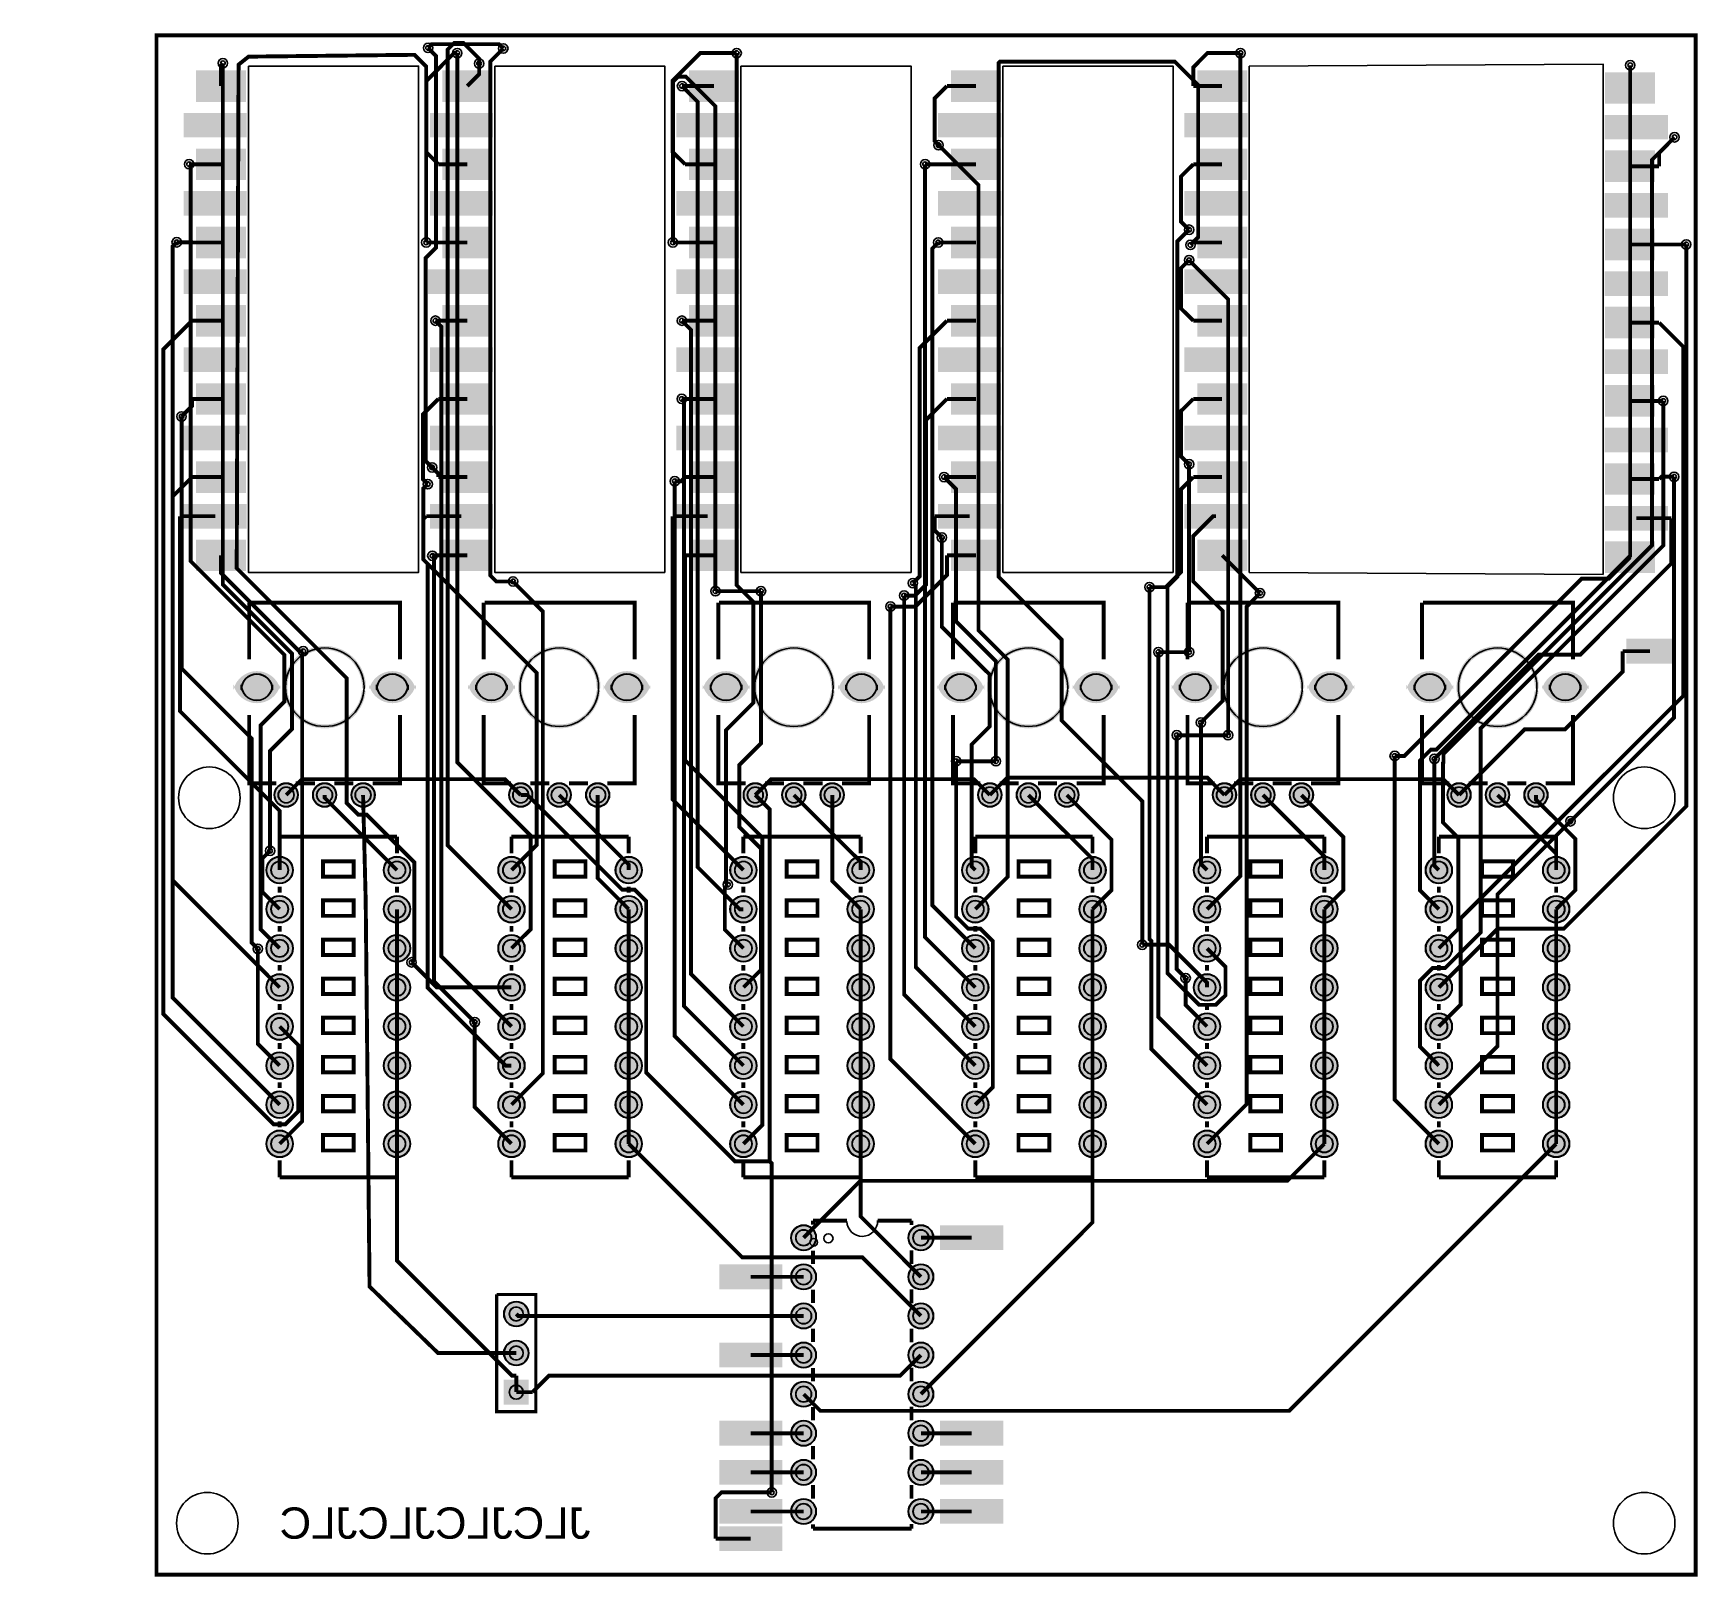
# Model space of a CAD drawing. Header units: millimetres. Extents: x -8 to 100, y -100 to 0.
import ezdxf

# ---------------------------------------------------------------- set-up
doc = ezdxf.new("R2010")
doc.units = ezdxf.units.MM
for name, color, linetype, true_color in [('BoardOutLine', 7, 'Continuous', 0xff00ff), ('BottomLayer', 7, 'Continuous', 0x0000ff), ('BottomSolderMaskLayer', 7, 'Continuous', 0xaa00ff), ('Document', 7, 'Continuous', 0xffffff), ('Hole', 7, 'Continuous', 0x222222), ('Multi-Layer', 7, 'Continuous', 0xc0c0c0), ('TopLayer', 7, 'Continuous', 0xff0000), ('TopPasteMaskLayer', 7, 'Continuous', 0x808080), ('TopSilkLayer', 7, 'Continuous', 0xffcc00), ('TopSolderMaskLayer', 7, 'Continuous', 0x800080)]:
    doc.layers.add(name, color=color, linetype=linetype, true_color=true_color)
doc.styles.get("Standard").update_dxf_attribs({"font": 'arial.ttf'})

msp = doc.modelspace()

# ---------------------------------------------------------------- texts
at = {"layer": 'BottomSilkLayer', "text_generation_flag": 2}
msp.add_text('JLCJLCJLCJLC', height=2.032, dxfattribs=at).set_placement((28.19, -97.66))

# ---------------------------------------------------------------- hatches: boundary and pattern name
at = {"layer": 'BottomSolderMaskLayer'}
for points in [[(8.05, -42.19, -0.785398), (5, -42.19), (5, -42.5, -0.785398), (8.05, -42.5)], [(16.85, -42.19, -0.785398), (13.8, -42.19), (13.8, -42.5, -0.785398), (16.85, -42.5)], [(23.29, -42.19, -0.785398), (20.24, -42.19), (20.24, -42.5, -0.785398), (23.29, -42.5)], [(32.09, -42.19, -0.785398), (29.04, -42.19), (29.04, -42.5, -0.785398), (32.09, -42.5)], [(38.53, -42.19, -0.785398), (35.48, -42.19), (35.48, -42.5, -0.785398), (38.53, -42.5)], [(47.33, -42.19, -0.785398), (44.28, -42.19), (44.28, -42.5, -0.785398), (47.33, -42.5)], [(53.77, -42.19, -0.785398), (50.72, -42.19), (50.72, -42.5, -0.785398), (53.77, -42.5)], [(62.57, -42.19, -0.785398), (59.52, -42.19), (59.52, -42.5, -0.785398), (62.57, -42.5)], [(69.01, -42.19, -0.785398), (65.96, -42.19), (65.96, -42.5, -0.785398), (69.01, -42.5)], [(77.81, -42.19, -0.785398), (74.76, -42.19), (74.76, -42.5, -0.785398), (77.81, -42.5)], [(84.25, -42.19, -0.785398), (81.2, -42.19), (81.2, -42.5, -0.785398), (84.25, -42.5)], [(93.05, -42.19, -0.785398), (90, -42.19), (90, -42.5, -0.785398), (93.05, -42.5)], [(7.65, -49.35, 1), (9.2, -49.35, 1)], [(10.15, -49.35, 1), (11.7, -49.35, 1)], [(12.65, -49.35, 1), (14.2, -49.35, 1)], [(22.89, -49.35, 1), (24.44, -49.35, 1)], [(25.39, -49.35, 1), (26.94, -49.35, 1)], [(27.89, -49.35, 1), (29.44, -49.35, 1)], [(38.13, -49.35, 1), (39.68, -49.35, 1)], [(40.63, -49.35, 1), (42.18, -49.35, 1)], [(43.13, -49.35, 1), (44.68, -49.35, 1)], [(53.37, -49.35, 1), (54.92, -49.35, 1)], [(55.87, -49.35, 1), (57.42, -49.35, 1)], [(58.37, -49.35, 1), (59.92, -49.35, 1)], [(68.61, -49.35, 1), (70.16, -49.35, 1)], [(71.11, -49.35, 1), (72.66, -49.35, 1)], [(73.61, -49.35, 1), (75.16, -49.35, 1)], [(83.85, -49.35, 1), (85.4, -49.35, 1)], [(86.35, -49.35, 1), (87.9, -49.35, 1)], [(88.85, -49.35, 1), (90.4, -49.35, 1)], [(7.13, -54.23, 1), (8.88, -54.23, 1)], [(14.75, -54.23, 1), (16.5, -54.23, 1)], [(22.19, -54.23, 1), (23.94, -54.23, 1)], [(29.81, -54.23, 1), (31.56, -54.23, 1)], [(37.25, -54.23, 1), (39, -54.23, 1)], [(44.87, -54.23, 1), (46.62, -54.23, 1)], [(52.31, -54.23, 1), (54.06, -54.23, 1)], [(59.93, -54.23, 1), (61.68, -54.23, 1)], [(67.37, -54.23, 1), (69.13, -54.23, 1)], [(74.99, -54.23, 1), (76.75, -54.23, 1)], [(82.44, -54.23, 1), (84.19, -54.23, 1)], [(90.06, -54.23, 1), (91.81, -54.23, 1)], [(7.13, -56.77, 1), (8.88, -56.77, 1)], [(14.75, -56.77, 1), (16.5, -56.77, 1)], [(22.19, -56.77, 1), (23.94, -56.77, 1)], [(29.81, -56.77, 1), (31.56, -56.77, 1)], [(37.25, -56.77, 1), (39, -56.77, 1)], [(44.87, -56.77, 1), (46.62, -56.77, 1)], [(52.31, -56.77, 1), (54.06, -56.77, 1)], [(59.93, -56.77, 1), (61.68, -56.77, 1)], [(67.37, -56.77, 1), (69.13, -56.77, 1)], [(74.99, -56.77, 1), (76.75, -56.77, 1)], [(82.44, -56.77, 1), (84.19, -56.77, 1)], [(90.06, -56.77, 1), (91.81, -56.77, 1)], [(7.13, -59.31, 1), (8.88, -59.31, 1)], [(14.75, -59.31, 1), (16.5, -59.31, 1)], [(22.19, -59.31, 1), (23.94, -59.31, 1)], [(29.81, -59.31, 1), (31.56, -59.31, 1)], [(37.25, -59.31, 1), (39, -59.31, 1)], [(44.87, -59.31, 1), (46.62, -59.31, 1)], [(52.31, -59.31, 1), (54.06, -59.31, 1)], [(59.93, -59.31, 1), (61.68, -59.31, 1)], [(67.37, -59.31, 1), (69.13, -59.31, 1)], [(74.99, -59.31, 1), (76.75, -59.31, 1)], [(82.44, -59.31, 1), (84.19, -59.31, 1)], [(90.06, -59.31, 1), (91.81, -59.31, 1)], [(7.13, -61.85, 1), (8.88, -61.85, 1)], [(14.75, -61.85, 1), (16.5, -61.85, 1)], [(22.19, -61.85, 1), (23.94, -61.85, 1)], [(29.81, -61.85, 1), (31.56, -61.85, 1)], [(37.25, -61.85, 1), (39, -61.85, 1)], [(44.87, -61.85, 1), (46.62, -61.85, 1)], [(52.31, -61.85, 1), (54.06, -61.85, 1)], [(59.93, -61.85, 1), (61.68, -61.85, 1)], [(67.37, -61.85, 1), (69.13, -61.85, 1)], [(74.99, -61.85, 1), (76.75, -61.85, 1)], [(82.44, -61.85, 1), (84.19, -61.85, 1)], [(90.06, -61.85, 1), (91.81, -61.85, 1)], [(7.13, -64.39, 1), (8.88, -64.39, 1)], [(14.75, -64.39, 1), (16.5, -64.39, 1)], [(22.19, -64.39, 1), (23.94, -64.39, 1)], [(29.81, -64.39, 1), (31.56, -64.39, 1)], [(37.25, -64.39, 1), (39, -64.39, 1)], [(44.87, -64.39, 1), (46.62, -64.39, 1)], [(52.31, -64.39, 1), (54.06, -64.39, 1)], [(59.93, -64.39, 1), (61.68, -64.39, 1)], [(67.37, -64.39, 1), (69.13, -64.39, 1)], [(74.99, -64.39, 1), (76.75, -64.39, 1)], [(82.44, -64.39, 1), (84.19, -64.39, 1)], [(90.06, -64.39, 1), (91.81, -64.39, 1)], [(7.13, -66.93, 1), (8.88, -66.93, 1)], [(14.75, -66.93, 1), (16.5, -66.93, 1)], [(22.19, -66.93, 1), (23.94, -66.93, 1)], [(29.81, -66.93, 1), (31.56, -66.93, 1)], [(37.25, -66.93, 1), (39, -66.93, 1)], [(44.87, -66.93, 1), (46.62, -66.93, 1)], [(52.31, -66.93, 1), (54.06, -66.93, 1)], [(59.93, -66.93, 1), (61.68, -66.93, 1)], [(67.37, -66.93, 1), (69.13, -66.93, 1)], [(74.99, -66.93, 1), (76.75, -66.93, 1)], [(82.44, -66.93, 1), (84.19, -66.93, 1)], [(90.06, -66.93, 1), (91.81, -66.93, 1)], [(7.13, -69.47, 1), (8.88, -69.47, 1)], [(14.75, -69.47, 1), (16.5, -69.47, 1)], [(22.19, -69.47, 1), (23.94, -69.47, 1)], [(29.81, -69.47, 1), (31.56, -69.47, 1)], [(37.25, -69.47, 1), (39, -69.47, 1)], [(44.87, -69.47, 1), (46.62, -69.47, 1)], [(52.31, -69.47, 1), (54.06, -69.47, 1)], [(59.93, -69.47, 1), (61.68, -69.47, 1)], [(67.37, -69.47, 1), (69.13, -69.47, 1)], [(74.99, -69.47, 1), (76.75, -69.47, 1)], [(82.44, -69.47, 1), (84.19, -69.47, 1)], [(90.06, -69.47, 1), (91.81, -69.47, 1)], [(7.13, -72.01, 1), (8.88, -72.01, 1)], [(14.75, -72.01, 1), (16.5, -72.01, 1)], [(22.19, -72.01, 1), (23.94, -72.01, 1)], [(29.81, -72.01, 1), (31.56, -72.01, 1)], [(37.25, -72.01, 1), (39, -72.01, 1)], [(44.87, -72.01, 1), (46.62, -72.01, 1)], [(52.31, -72.01, 1), (54.06, -72.01, 1)], [(59.93, -72.01, 1), (61.68, -72.01, 1)], [(67.37, -72.01, 1), (69.13, -72.01, 1)], [(74.99, -72.01, 1), (76.75, -72.01, 1)], [(82.44, -72.01, 1), (84.19, -72.01, 1)], [(90.06, -72.01, 1), (91.81, -72.01, 1)], [(41.21, -78.11, 1), (42.86, -78.11, 1)], [(48.83, -78.11, 1), (50.48, -78.11, 1)], [(41.21, -80.65, 1), (42.86, -80.65, 1)], [(48.83, -80.65, 1), (50.48, -80.65, 1)], [(22.56, -83.06, 1), (24.18, -83.06, 1)], [(41.21, -83.19, 1), (42.86, -83.19, 1)], [(48.83, -83.19, 1), (50.48, -83.19, 1)], [(22.56, -85.6, 1), (24.18, -85.6, 1)], [(41.21, -85.73, 1), (42.86, -85.73, 1)], [(48.83, -85.73, 1), (50.48, -85.73, 1)], [(22.56, -88.95), (22.56, -87.33), (24.18, -87.33), (24.18, -88.95)], [(41.21, -88.27, 1), (42.86, -88.27, 1)], [(48.83, -88.27, 1), (50.48, -88.27, 1)], [(41.21, -90.81, 1), (42.86, -90.81, 1)], [(48.83, -90.81, 1), (50.48, -90.81, 1)], [(41.21, -93.35, 1), (42.86, -93.35, 1)], [(48.83, -93.35, 1), (50.48, -93.35, 1)], [(41.21, -95.89, 1), (42.86, -95.89, 1)], [(48.83, -95.89, 1), (50.48, -95.89, 1)]]:
    msp.add_hatch(color=256, dxfattribs=at).paths.add_polyline_path(points)
at = {"layer": 'Document'}
for points in [[(13.35, -42.35), (13.35, -42.28), (13.34, -42.21), (13.34, -42.14), (13.33, -42.07), (13.32, -42), (13.31, -41.93), (13.3, -41.86), (13.28, -41.79), (13.27, -41.72), (13.25, -41.65), (13.23, -41.58), (13.2, -41.52), (13.18, -41.45), (13.15, -41.39), (13.12, -41.32), (13.09, -41.26), (13.06, -41.2), (13.02, -41.14), (12.99, -41.08), (12.95, -41.02), (12.91, -40.96), (12.87, -40.9), (12.83, -40.84), (12.78, -40.79), (12.74, -40.74), (12.69, -40.68), (12.64, -40.63), (12.59, -40.58), (12.54, -40.54), (12.48, -40.49), (12.43, -40.45), (12.37, -40.4), (12.32, -40.36), (12.26, -40.32), (12.2, -40.28), (12.14, -40.25), (12.08, -40.21), (12.01, -40.18), (11.95, -40.15), (11.89, -40.12), (11.82, -40.1), (11.75, -40.07), (11.69, -40.05), (11.62, -40.03), (11.55, -40.01), (11.48, -39.99), (11.42, -39.97), (11.35, -39.96), (11.28, -39.95), (11.21, -39.94), (11.14, -39.93), (11.07, -39.93), (11, -39.93), (10.93, -39.92), (10.86, -39.93), (10.78, -39.93), (10.71, -39.93), (10.64, -39.94), (10.57, -39.95), (10.51, -39.96), (10.44, -39.97), (10.37, -39.99), (10.3, -40.01), (10.23, -40.03), (10.16, -40.05), (10.1, -40.07), (10.03, -40.1), (9.97, -40.12), (9.9, -40.15), (9.84, -40.18), (9.78, -40.21), (9.71, -40.25), (9.65, -40.28), (9.59, -40.32), (9.54, -40.36), (9.48, -40.4), (9.42, -40.45), (9.37, -40.49), (9.32, -40.54), (9.26, -40.58), (9.21, -40.63), (9.16, -40.68), (9.12, -40.74), (9.07, -40.79), (9.03, -40.84), (8.98, -40.9), (8.94, -40.96), (8.9, -41.02), (8.86, -41.07), (8.83, -41.13), (8.79, -41.2), (8.76, -41.26), (8.73, -41.32), (8.7, -41.39), (8.67, -41.45), (8.65, -41.52), (8.63, -41.58), (8.6, -41.65), (8.59, -41.72), (8.57, -41.79), (8.55, -41.86), (8.54, -41.93), (8.53, -42), (8.52, -42.06), (8.51, -42.14), (8.51, -42.21), (8.5, -42.28), (8.5, -42.35), (8.5, -42.42), (8.51, -42.49), (8.51, -42.56), (8.52, -42.63), (8.53, -42.7), (8.54, -42.77), (8.55, -42.84), (8.57, -42.9), (8.58, -42.97), (8.6, -43.04), (8.63, -43.11), (8.65, -43.17), (8.67, -43.24), (8.7, -43.31), (8.73, -43.37), (8.76, -43.43), (8.79, -43.5), (8.83, -43.56), (8.86, -43.62), (8.9, -43.68), (8.94, -43.74), (8.98, -43.79), (9.02, -43.85), (9.07, -43.9), (9.11, -43.96), (9.16, -44.01), (9.21, -44.06), (9.26, -44.11), (9.31, -44.16), (9.37, -44.2), (9.42, -44.25), (9.48, -44.29), (9.53, -44.33), (9.59, -44.37), (9.65, -44.41), (9.71, -44.44), (9.77, -44.48), (9.84, -44.51), (9.9, -44.54), (9.96, -44.57), (10.03, -44.6), (10.1, -44.62), (10.16, -44.65), (10.23, -44.67), (10.3, -44.69), (10.37, -44.7), (10.43, -44.72), (10.5, -44.73), (10.57, -44.74), (10.64, -44.75), (10.71, -44.76), (10.78, -44.77), (10.85, -44.77), (10.92, -44.77), (10.99, -44.77), (11.06, -44.77), (11.14, -44.76), (11.21, -44.75), (11.28, -44.74), (11.34, -44.73), (11.41, -44.72), (11.48, -44.71), (11.55, -44.69), (11.62, -44.67), (11.69, -44.65), (11.75, -44.62), (11.82, -44.6), (11.88, -44.57), (11.95, -44.54), (12.01, -44.51), (12.07, -44.48), (12.14, -44.45), (12.2, -44.41), (12.26, -44.37), (12.31, -44.33), (12.37, -44.29), (12.43, -44.25), (12.48, -44.2), (12.54, -44.16), (12.59, -44.11), (12.64, -44.06), (12.69, -44.01), (12.73, -43.96), (12.78, -43.91), (12.83, -43.85), (12.87, -43.8), (12.91, -43.74), (12.95, -43.68), (12.99, -43.62), (13.02, -43.56), (13.06, -43.5), (13.09, -43.44), (13.12, -43.37), (13.15, -43.31), (13.18, -43.24), (13.2, -43.18), (13.22, -43.11), (13.25, -43.04), (13.27, -42.98), (13.28, -42.91), (13.3, -42.84), (13.31, -42.77), (13.32, -42.7), (13.33, -42.63), (13.33, -42.61), (13.34, -42.6), (13.35, -42.58), (13.35, -42.57), (13.36, -42.56), (13.38, -42.55), (13.39, -42.54), (13.4, -42.53), (13.42, -42.52), (13.43, -42.52), (13.45, -42.52), (13.46, -42.52), (13.48, -42.52), (13.5, -42.52), (13.51, -42.53), (13.53, -42.54), (13.54, -42.55), (13.55, -42.56), (13.56, -42.57), (13.57, -42.58), (13.58, -42.6), (13.58, -42.61), (13.58, -42.63), (13.59, -42.64), (13.58, -42.66), (13.57, -42.73), (13.56, -42.81), (13.55, -42.88), (13.53, -42.95), (13.52, -43.02), (13.5, -43.09), (13.47, -43.17), (13.45, -43.24), (13.43, -43.3), (13.4, -43.37), (13.37, -43.44), (13.34, -43.51), (13.3, -43.57), (13.27, -43.64), (13.23, -43.7), (13.19, -43.77), (13.15, -43.83), (13.11, -43.89), (13.07, -43.95), (13.02, -44.01), (12.98, -44.07), (12.93, -44.12), (12.88, -44.18), (12.83, -44.23), (12.77, -44.28), (12.72, -44.33), (12.66, -44.38), (12.61, -44.43), (12.55, -44.48), (12.49, -44.52), (12.43, -44.56), (12.37, -44.6), (12.3, -44.64), (12.24, -44.68), (12.18, -44.71), (12.11, -44.75), (12.04, -44.78), (11.98, -44.81), (11.91, -44.84), (11.84, -44.86), (11.77, -44.89), (11.7, -44.91), (11.63, -44.93), (11.55, -44.95), (11.48, -44.97), (11.41, -44.98), (11.34, -44.99), (11.26, -45), (11.19, -45.01), (11.12, -45.02), (11.04, -45.02), (10.97, -45.02), (10.89, -45.02), (10.82, -45.02), (10.75, -45.02), (10.67, -45.01), (10.6, -45), (10.53, -44.99), (10.45, -44.98), (10.38, -44.97), (10.31, -44.95), (10.24, -44.93), (10.16, -44.91), (10.09, -44.89), (10.02, -44.87), (9.95, -44.84), (9.89, -44.81), (9.82, -44.78), (9.75, -44.75), (9.68, -44.72), (9.62, -44.68), (9.56, -44.65), (9.49, -44.61), (9.43, -44.57), (9.37, -44.53), (9.31, -44.48), (9.25, -44.44), (9.19, -44.39), (9.14, -44.34), (9.08, -44.29), (9.03, -44.24), (8.98, -44.19), (8.93, -44.13), (8.88, -44.08), (8.83, -44.02), (8.79, -43.96), (8.74, -43.9), (8.7, -43.84), (8.66, -43.78), (8.62, -43.71), (8.59, -43.65), (8.55, -43.58), (8.52, -43.52), (8.49, -43.45), (8.46, -43.38), (8.43, -43.32), (8.4, -43.25), (8.38, -43.18), (8.36, -43.1), (8.34, -43.03), (8.32, -42.96), (8.3, -42.89), (8.29, -42.82), (8.28, -42.74), (8.27, -42.67), (8.26, -42.6), (8.25, -42.52), (8.25, -42.45), (8.25, -42.38), (8.25, -42.3), (8.25, -42.23), (8.26, -42.15), (8.26, -42.08), (8.27, -42.01), (8.28, -41.93), (8.29, -41.86), (8.31, -41.79), (8.32, -41.72), (8.34, -41.64), (8.36, -41.57), (8.39, -41.5), (8.41, -41.43), (8.44, -41.36), (8.46, -41.29), (8.49, -41.23), (8.53, -41.16), (8.56, -41.09), (8.6, -41.03), (8.63, -40.96), (8.67, -40.9), (8.71, -40.84), (8.76, -40.78), (8.8, -40.72), (8.84, -40.66), (8.89, -40.61), (8.94, -40.55), (8.99, -40.5), (9.04, -40.44), (9.1, -40.39), (9.15, -40.34), (9.21, -40.29), (9.27, -40.25), (9.32, -40.2), (9.38, -40.16), (9.45, -40.12), (9.51, -40.08), (9.57, -40.04), (9.63, -40), (9.7, -39.97), (9.77, -39.93), (9.83, -39.9), (9.9, -39.87), (9.97, -39.85), (10.04, -39.82), (10.11, -39.8), (10.18, -39.78), (10.25, -39.76), (10.32, -39.74), (10.4, -39.72), (10.47, -39.71), (10.54, -39.7), (10.62, -39.69), (10.69, -39.68), (10.76, -39.67), (10.84, -39.67), (10.91, -39.67), (10.99, -39.67), (11.06, -39.67), (11.13, -39.68), (11.21, -39.68), (11.28, -39.69), (11.35, -39.7), (11.43, -39.72), (11.5, -39.73), (11.57, -39.75), (11.64, -39.77), (11.71, -39.79), (11.78, -39.81), (11.85, -39.84), (11.92, -39.86), (11.99, -39.89), (12.06, -39.92), (12.13, -39.95), (12.19, -39.99), (12.26, -40.02), (12.32, -40.06), (12.38, -40.1), (12.44, -40.14), (12.5, -40.18), (12.56, -40.23), (12.62, -40.28), (12.68, -40.32), (12.73, -40.37), (12.79, -40.42), (12.84, -40.48), (12.89, -40.53), (12.94, -40.58), (12.99, -40.64), (13.03, -40.7), (13.08, -40.76), (13.12, -40.82), (13.16, -40.88), (13.2, -40.94), (13.24, -41), (13.28, -41.07), (13.31, -41.13), (13.34, -41.2), (13.38, -41.27), (13.4, -41.34), (13.43, -41.41), (13.46, -41.47), (13.48, -41.55), (13.5, -41.62), (13.52, -41.69), (13.54, -41.76), (13.55, -41.83), (13.57, -41.9), (13.58, -41.98), (13.59, -42.05), (13.59, -42.13), (13.6, -42.2), (13.6, -42.27), (13.6, -42.35), (13.6, -42.36), (13.6, -42.38), (13.59, -42.4), (13.59, -42.41), (13.58, -42.42), (13.57, -42.44), (13.55, -42.45), (13.54, -42.46), (13.52, -42.46), (13.51, -42.47), (13.49, -42.47), (13.48, -42.47), (13.46, -42.47), (13.44, -42.47), (13.43, -42.46), (13.41, -42.46), (13.4, -42.45), (13.39, -42.44), (13.37, -42.42), (13.37, -42.41), (13.36, -42.4), (13.35, -42.38), (13.35, -42.36), (13.35, -42.35)], [(28.59, -42.35), (28.59, -42.28), (28.58, -42.21), (28.58, -42.14), (28.57, -42.07), (28.56, -42), (28.55, -41.93), (28.54, -41.86), (28.52, -41.79), (28.51, -41.72), (28.49, -41.65), (28.47, -41.58), (28.44, -41.52), (28.42, -41.45), (28.39, -41.39), (28.36, -41.32), (28.33, -41.26), (28.3, -41.2), (28.26, -41.14), (28.23, -41.08), (28.19, -41.02), (28.15, -40.96), (28.11, -40.9), (28.07, -40.84), (28.02, -40.79), (27.98, -40.74), (27.93, -40.68), (27.88, -40.63), (27.83, -40.58), (27.78, -40.54), (27.72, -40.49), (27.67, -40.45), (27.61, -40.4), (27.56, -40.36), (27.5, -40.32), (27.44, -40.28), (27.38, -40.25), (27.32, -40.21), (27.25, -40.18), (27.19, -40.15), (27.13, -40.12), (27.06, -40.1), (26.99, -40.07), (26.93, -40.05), (26.86, -40.03), (26.79, -40.01), (26.72, -39.99), (26.66, -39.97), (26.59, -39.96), (26.52, -39.95), (26.45, -39.94), (26.38, -39.93), (26.31, -39.93), (26.24, -39.93), (26.17, -39.92), (26.1, -39.93), (26.02, -39.93), (25.95, -39.93), (25.88, -39.94), (25.81, -39.95), (25.75, -39.96), (25.68, -39.97), (25.61, -39.99), (25.54, -40.01), (25.47, -40.03), (25.4, -40.05), (25.34, -40.07), (25.27, -40.1), (25.21, -40.12), (25.14, -40.15), (25.08, -40.18), (25.02, -40.21), (24.95, -40.25), (24.89, -40.28), (24.83, -40.32), (24.78, -40.36), (24.72, -40.4), (24.66, -40.45), (24.61, -40.49), (24.56, -40.54), (24.5, -40.58), (24.45, -40.63), (24.4, -40.68), (24.36, -40.74), (24.31, -40.79), (24.27, -40.84), (24.22, -40.9), (24.18, -40.96), (24.14, -41.02), (24.1, -41.07), (24.07, -41.13), (24.03, -41.2), (24, -41.26), (23.97, -41.32), (23.94, -41.39), (23.91, -41.45), (23.89, -41.52), (23.87, -41.58), (23.84, -41.65), (23.83, -41.72), (23.81, -41.79), (23.79, -41.86), (23.78, -41.93), (23.77, -42), (23.76, -42.06), (23.75, -42.14), (23.75, -42.21), (23.74, -42.28), (23.74, -42.35), (23.74, -42.42), (23.75, -42.49), (23.75, -42.56), (23.76, -42.63), (23.77, -42.7), (23.78, -42.77), (23.79, -42.84), (23.81, -42.9), (23.82, -42.97), (23.84, -43.04), (23.87, -43.11), (23.89, -43.17), (23.91, -43.24), (23.94, -43.31), (23.97, -43.37), (24, -43.43), (24.03, -43.5), (24.07, -43.56), (24.1, -43.62), (24.14, -43.68), (24.18, -43.74), (24.22, -43.79), (24.26, -43.85), (24.31, -43.9), (24.35, -43.96), (24.4, -44.01), (24.45, -44.06), (24.5, -44.11), (24.55, -44.16), (24.61, -44.2), (24.66, -44.25), (24.72, -44.29), (24.77, -44.33), (24.83, -44.37), (24.89, -44.41), (24.95, -44.44), (25.01, -44.48), (25.08, -44.51), (25.14, -44.54), (25.2, -44.57), (25.27, -44.6), (25.34, -44.62), (25.4, -44.65), (25.47, -44.67), (25.54, -44.69), (25.61, -44.7), (25.67, -44.72), (25.74, -44.73), (25.81, -44.74), (25.88, -44.75), (25.95, -44.76), (26.02, -44.77), (26.09, -44.77), (26.16, -44.77), (26.23, -44.77), (26.3, -44.77), (26.38, -44.76), (26.45, -44.75), (26.52, -44.74), (26.58, -44.73), (26.65, -44.72), (26.72, -44.71), (26.79, -44.69), (26.86, -44.67), (26.93, -44.65), (26.99, -44.62), (27.06, -44.6), (27.12, -44.57), (27.19, -44.54), (27.25, -44.51), (27.31, -44.48), (27.38, -44.45), (27.44, -44.41), (27.5, -44.37), (27.55, -44.33), (27.61, -44.29), (27.67, -44.25), (27.72, -44.2), (27.78, -44.16), (27.83, -44.11), (27.88, -44.06), (27.93, -44.01), (27.97, -43.96), (28.02, -43.91), (28.07, -43.85), (28.11, -43.8), (28.15, -43.74), (28.19, -43.68), (28.23, -43.62), (28.26, -43.56), (28.3, -43.5), (28.33, -43.44), (28.36, -43.37), (28.39, -43.31), (28.42, -43.24), (28.44, -43.18), (28.46, -43.11), (28.49, -43.04), (28.51, -42.98), (28.52, -42.91), (28.54, -42.84), (28.55, -42.77), (28.56, -42.7), (28.57, -42.63), (28.57, -42.61), (28.58, -42.6), (28.59, -42.58), (28.59, -42.57), (28.6, -42.56), (28.62, -42.55), (28.63, -42.54), (28.64, -42.53), (28.66, -42.52), (28.67, -42.52), (28.69, -42.52), (28.7, -42.52), (28.72, -42.52), (28.74, -42.52), (28.75, -42.53), (28.77, -42.54), (28.78, -42.55), (28.79, -42.56), (28.8, -42.57), (28.81, -42.58), (28.82, -42.6), (28.82, -42.61), (28.82, -42.63), (28.83, -42.64), (28.82, -42.66), (28.81, -42.73), (28.8, -42.81), (28.79, -42.88), (28.77, -42.95), (28.76, -43.02), (28.74, -43.09), (28.71, -43.17), (28.69, -43.24), (28.67, -43.3), (28.64, -43.37), (28.61, -43.44), (28.58, -43.51), (28.54, -43.57), (28.51, -43.64), (28.47, -43.7), (28.43, -43.77), (28.39, -43.83), (28.35, -43.89), (28.31, -43.95), (28.26, -44.01), (28.22, -44.07), (28.17, -44.12), (28.12, -44.18), (28.07, -44.23), (28.01, -44.28), (27.96, -44.33), (27.9, -44.38), (27.85, -44.43), (27.79, -44.48), (27.73, -44.52), (27.67, -44.56), (27.61, -44.6), (27.54, -44.64), (27.48, -44.68), (27.42, -44.71), (27.35, -44.75), (27.28, -44.78), (27.22, -44.81), (27.15, -44.84), (27.08, -44.86), (27.01, -44.89), (26.94, -44.91), (26.87, -44.93), (26.79, -44.95), (26.72, -44.97), (26.65, -44.98), (26.58, -44.99), (26.5, -45), (26.43, -45.01), (26.36, -45.02), (26.28, -45.02), (26.21, -45.02), (26.13, -45.02), (26.06, -45.02), (25.99, -45.02), (25.91, -45.01), (25.84, -45), (25.77, -44.99), (25.69, -44.98), (25.62, -44.97), (25.55, -44.95), (25.48, -44.93), (25.4, -44.91), (25.33, -44.89), (25.26, -44.87), (25.19, -44.84), (25.13, -44.81), (25.06, -44.78), (24.99, -44.75), (24.92, -44.72), (24.86, -44.68), (24.8, -44.65), (24.73, -44.61), (24.67, -44.57), (24.61, -44.53), (24.55, -44.48), (24.49, -44.44), (24.43, -44.39), (24.38, -44.34), (24.32, -44.29), (24.27, -44.24), (24.22, -44.19), (24.17, -44.13), (24.12, -44.08), (24.07, -44.02), (24.03, -43.96), (23.98, -43.9), (23.94, -43.84), (23.9, -43.78), (23.86, -43.71), (23.83, -43.65), (23.79, -43.58), (23.76, -43.52), (23.73, -43.45), (23.7, -43.38), (23.67, -43.32), (23.64, -43.25), (23.62, -43.18), (23.6, -43.1), (23.58, -43.03), (23.56, -42.96), (23.54, -42.89), (23.53, -42.82), (23.52, -42.74), (23.51, -42.67), (23.5, -42.6), (23.49, -42.52), (23.49, -42.45), (23.49, -42.38), (23.49, -42.3), (23.49, -42.23), (23.5, -42.15), (23.5, -42.08), (23.51, -42.01), (23.52, -41.93), (23.53, -41.86), (23.55, -41.79), (23.56, -41.72), (23.58, -41.64), (23.6, -41.57), (23.63, -41.5), (23.65, -41.43), (23.68, -41.36), (23.7, -41.29), (23.73, -41.23), (23.77, -41.16), (23.8, -41.09), (23.84, -41.03), (23.87, -40.96), (23.91, -40.9), (23.95, -40.84), (24, -40.78), (24.04, -40.72), (24.09, -40.66), (24.13, -40.61), (24.18, -40.55), (24.23, -40.5), (24.28, -40.44), (24.34, -40.39), (24.39, -40.34), (24.45, -40.29), (24.51, -40.25), (24.56, -40.2), (24.62, -40.16), (24.69, -40.12), (24.75, -40.08), (24.81, -40.04), (24.87, -40), (24.94, -39.97), (25.01, -39.93), (25.07, -39.9), (25.14, -39.87), (25.21, -39.85), (25.28, -39.82), (25.35, -39.8), (25.42, -39.78), (25.49, -39.76), (25.56, -39.74), (25.64, -39.72), (25.71, -39.71), (25.78, -39.7), (25.86, -39.69), (25.93, -39.68), (26, -39.67), (26.08, -39.67), (26.15, -39.67), (26.23, -39.67), (26.3, -39.67), (26.37, -39.68), (26.45, -39.68), (26.52, -39.69), (26.59, -39.7), (26.67, -39.72), (26.74, -39.73), (26.81, -39.75), (26.88, -39.77), (26.95, -39.79), (27.02, -39.81), (27.09, -39.84), (27.16, -39.86), (27.23, -39.89), (27.3, -39.92), (27.37, -39.95), (27.43, -39.99), (27.5, -40.02), (27.56, -40.06), (27.62, -40.1), (27.68, -40.14), (27.74, -40.18), (27.8, -40.23), (27.86, -40.28), (27.92, -40.32), (27.97, -40.37), (28.03, -40.42), (28.08, -40.48), (28.13, -40.53), (28.18, -40.58), (28.23, -40.64), (28.27, -40.7), (28.32, -40.76), (28.36, -40.82), (28.4, -40.88), (28.44, -40.94), (28.48, -41), (28.52, -41.07), (28.55, -41.13), (28.58, -41.2), (28.62, -41.27), (28.64, -41.34), (28.67, -41.41), (28.7, -41.47), (28.72, -41.55), (28.74, -41.62), (28.76, -41.69), (28.78, -41.76), (28.79, -41.83), (28.81, -41.9), (28.82, -41.98), (28.83, -42.05), (28.83, -42.13), (28.84, -42.2), (28.84, -42.27), (28.84, -42.35), (28.84, -42.36), (28.84, -42.38), (28.83, -42.4), (28.83, -42.41), (28.82, -42.42), (28.81, -42.44), (28.79, -42.45), (28.78, -42.46), (28.76, -42.46), (28.75, -42.47), (28.73, -42.47), (28.72, -42.47), (28.7, -42.47), (28.68, -42.47), (28.67, -42.46), (28.65, -42.46), (28.64, -42.45), (28.63, -42.44), (28.61, -42.42), (28.61, -42.41), (28.6, -42.4), (28.59, -42.38), (28.59, -42.36), (28.59, -42.35)], [(43.83, -42.35), (43.83, -42.28), (43.82, -42.21), (43.82, -42.14), (43.81, -42.07), (43.8, -42), (43.79, -41.93), (43.78, -41.86), (43.76, -41.79), (43.75, -41.72), (43.73, -41.65), (43.71, -41.58), (43.68, -41.52), (43.66, -41.45), (43.63, -41.39), (43.6, -41.32), (43.57, -41.26), (43.54, -41.2), (43.5, -41.14), (43.47, -41.08), (43.43, -41.02), (43.39, -40.96), (43.35, -40.9), (43.31, -40.84), (43.26, -40.79), (43.22, -40.74), (43.17, -40.68), (43.12, -40.63), (43.07, -40.58), (43.02, -40.54), (42.96, -40.49), (42.91, -40.45), (42.85, -40.4), (42.8, -40.36), (42.74, -40.32), (42.68, -40.28), (42.62, -40.25), (42.56, -40.21), (42.49, -40.18), (42.43, -40.15), (42.37, -40.12), (42.3, -40.1), (42.23, -40.07), (42.17, -40.05), (42.1, -40.03), (42.03, -40.01), (41.96, -39.99), (41.9, -39.97), (41.83, -39.96), (41.76, -39.95), (41.69, -39.94), (41.62, -39.93), (41.55, -39.93), (41.48, -39.93), (41.41, -39.92), (41.34, -39.93), (41.26, -39.93), (41.19, -39.93), (41.12, -39.94), (41.05, -39.95), (40.99, -39.96), (40.92, -39.97), (40.85, -39.99), (40.78, -40.01), (40.71, -40.03), (40.64, -40.05), (40.58, -40.07), (40.51, -40.1), (40.45, -40.12), (40.38, -40.15), (40.32, -40.18), (40.26, -40.21), (40.19, -40.25), (40.13, -40.28), (40.07, -40.32), (40.02, -40.36), (39.96, -40.4), (39.9, -40.45), (39.85, -40.49), (39.8, -40.54), (39.74, -40.58), (39.69, -40.63), (39.64, -40.68), (39.6, -40.74), (39.55, -40.79), (39.51, -40.84), (39.46, -40.9), (39.42, -40.96), (39.38, -41.02), (39.34, -41.07), (39.31, -41.13), (39.27, -41.2), (39.24, -41.26), (39.21, -41.32), (39.18, -41.39), (39.15, -41.45), (39.13, -41.52), (39.11, -41.58), (39.08, -41.65), (39.07, -41.72), (39.05, -41.79), (39.03, -41.86), (39.02, -41.93), (39.01, -42), (39, -42.06), (38.99, -42.14), (38.99, -42.21), (38.98, -42.28), (38.98, -42.35), (38.98, -42.42), (38.99, -42.49), (38.99, -42.56), (39, -42.63), (39.01, -42.7), (39.02, -42.77), (39.03, -42.84), (39.05, -42.9), (39.06, -42.97), (39.08, -43.04), (39.11, -43.11), (39.13, -43.17), (39.15, -43.24), (39.18, -43.31), (39.21, -43.37), (39.24, -43.43), (39.27, -43.5), (39.31, -43.56), (39.34, -43.62), (39.38, -43.68), (39.42, -43.74), (39.46, -43.79), (39.5, -43.85), (39.55, -43.9), (39.59, -43.96), (39.64, -44.01), (39.69, -44.06), (39.74, -44.11), (39.79, -44.16), (39.85, -44.2), (39.9, -44.25), (39.96, -44.29), (40.01, -44.33), (40.07, -44.37), (40.13, -44.41), (40.19, -44.44), (40.25, -44.48), (40.32, -44.51), (40.38, -44.54), (40.44, -44.57), (40.51, -44.6), (40.58, -44.62), (40.64, -44.65), (40.71, -44.67), (40.78, -44.69), (40.85, -44.7), (40.91, -44.72), (40.98, -44.73), (41.05, -44.74), (41.12, -44.75), (41.19, -44.76), (41.26, -44.77), (41.33, -44.77), (41.4, -44.77), (41.47, -44.77), (41.54, -44.77), (41.62, -44.76), (41.69, -44.75), (41.76, -44.74), (41.82, -44.73), (41.89, -44.72), (41.96, -44.71), (42.03, -44.69), (42.1, -44.67), (42.17, -44.65), (42.23, -44.62), (42.3, -44.6), (42.36, -44.57), (42.43, -44.54), (42.49, -44.51), (42.55, -44.48), (42.62, -44.45), (42.68, -44.41), (42.74, -44.37), (42.79, -44.33), (42.85, -44.29), (42.91, -44.25), (42.96, -44.2), (43.02, -44.16), (43.07, -44.11), (43.12, -44.06), (43.17, -44.01), (43.21, -43.96), (43.26, -43.91), (43.31, -43.85), (43.35, -43.8), (43.39, -43.74), (43.43, -43.68), (43.47, -43.62), (43.5, -43.56), (43.54, -43.5), (43.57, -43.44), (43.6, -43.37), (43.63, -43.31), (43.66, -43.24), (43.68, -43.18), (43.7, -43.11), (43.73, -43.04), (43.75, -42.98), (43.76, -42.91), (43.78, -42.84), (43.79, -42.77), (43.8, -42.7), (43.81, -42.63), (43.81, -42.61), (43.82, -42.6), (43.83, -42.58), (43.83, -42.57), (43.84, -42.56), (43.86, -42.55), (43.87, -42.54), (43.88, -42.53), (43.9, -42.52), (43.91, -42.52), (43.93, -42.52), (43.94, -42.52), (43.96, -42.52), (43.98, -42.52), (43.99, -42.53), (44.01, -42.54), (44.02, -42.55), (44.03, -42.56), (44.04, -42.57), (44.05, -42.58), (44.06, -42.6), (44.06, -42.61), (44.06, -42.63), (44.07, -42.64), (44.06, -42.66), (44.05, -42.73), (44.04, -42.81), (44.03, -42.88), (44.01, -42.95), (44, -43.02), (43.98, -43.09), (43.95, -43.17), (43.93, -43.24), (43.91, -43.3), (43.88, -43.37), (43.85, -43.44), (43.82, -43.51), (43.78, -43.57), (43.75, -43.64), (43.71, -43.7), (43.67, -43.77), (43.63, -43.83), (43.59, -43.89), (43.55, -43.95), (43.5, -44.01), (43.46, -44.07), (43.41, -44.12), (43.36, -44.18), (43.31, -44.23), (43.25, -44.28), (43.2, -44.33), (43.14, -44.38), (43.09, -44.43), (43.03, -44.48), (42.97, -44.52), (42.91, -44.56), (42.85, -44.6), (42.78, -44.64), (42.72, -44.68), (42.66, -44.71), (42.59, -44.75), (42.52, -44.78), (42.46, -44.81), (42.39, -44.84), (42.32, -44.86), (42.25, -44.89), (42.18, -44.91), (42.11, -44.93), (42.03, -44.95), (41.96, -44.97), (41.89, -44.98), (41.82, -44.99), (41.74, -45), (41.67, -45.01), (41.6, -45.02), (41.52, -45.02), (41.45, -45.02), (41.37, -45.02), (41.3, -45.02), (41.23, -45.02), (41.15, -45.01), (41.08, -45), (41.01, -44.99), (40.93, -44.98), (40.86, -44.97), (40.79, -44.95), (40.72, -44.93), (40.64, -44.91), (40.57, -44.89), (40.5, -44.87), (40.43, -44.84), (40.37, -44.81), (40.3, -44.78), (40.23, -44.75), (40.16, -44.72), (40.1, -44.68), (40.04, -44.65), (39.97, -44.61), (39.91, -44.57), (39.85, -44.53), (39.79, -44.48), (39.73, -44.44), (39.67, -44.39), (39.62, -44.34), (39.56, -44.29), (39.51, -44.24), (39.46, -44.19), (39.41, -44.13), (39.36, -44.08), (39.31, -44.02), (39.27, -43.96), (39.22, -43.9), (39.18, -43.84), (39.14, -43.78), (39.1, -43.71), (39.07, -43.65), (39.03, -43.58), (39, -43.52), (38.97, -43.45), (38.94, -43.38), (38.91, -43.32), (38.88, -43.25), (38.86, -43.18), (38.84, -43.1), (38.82, -43.03), (38.8, -42.96), (38.78, -42.89), (38.77, -42.82), (38.76, -42.74), (38.75, -42.67), (38.74, -42.6), (38.73, -42.52), (38.73, -42.45), (38.73, -42.38), (38.73, -42.3), (38.73, -42.23), (38.74, -42.15), (38.74, -42.08), (38.75, -42.01), (38.76, -41.93), (38.77, -41.86), (38.79, -41.79), (38.8, -41.72), (38.82, -41.64), (38.84, -41.57), (38.87, -41.5), (38.89, -41.43), (38.92, -41.36), (38.94, -41.29), (38.97, -41.23), (39.01, -41.16), (39.04, -41.09), (39.08, -41.03), (39.11, -40.96), (39.15, -40.9), (39.19, -40.84), (39.24, -40.78), (39.28, -40.72), (39.33, -40.66), (39.37, -40.61), (39.42, -40.55), (39.47, -40.5), (39.52, -40.44), (39.58, -40.39), (39.63, -40.34), (39.69, -40.29), (39.75, -40.25), (39.8, -40.2), (39.86, -40.16), (39.93, -40.12), (39.99, -40.08), (40.05, -40.04), (40.12, -40), (40.18, -39.97), (40.25, -39.93), (40.31, -39.9), (40.38, -39.87), (40.45, -39.85), (40.52, -39.82), (40.59, -39.8), (40.66, -39.78), (40.73, -39.76), (40.8, -39.74), (40.88, -39.72), (40.95, -39.71), (41.02, -39.7), (41.1, -39.69), (41.17, -39.68), (41.24, -39.67), (41.32, -39.67), (41.39, -39.67), (41.47, -39.67), (41.54, -39.67), (41.61, -39.68), (41.69, -39.68), (41.76, -39.69), (41.83, -39.7), (41.91, -39.72), (41.98, -39.73), (42.05, -39.75), (42.12, -39.77), (42.19, -39.79), (42.26, -39.81), (42.33, -39.84), (42.4, -39.86), (42.47, -39.89), (42.54, -39.92), (42.61, -39.95), (42.67, -39.99), (42.74, -40.02), (42.8, -40.06), (42.86, -40.1), (42.92, -40.14), (42.98, -40.18), (43.04, -40.23), (43.1, -40.28), (43.16, -40.32), (43.21, -40.37), (43.27, -40.42), (43.32, -40.48), (43.37, -40.53), (43.42, -40.58), (43.47, -40.64), (43.51, -40.7), (43.56, -40.76), (43.6, -40.82), (43.64, -40.88), (43.68, -40.94), (43.72, -41), (43.76, -41.07), (43.79, -41.13), (43.82, -41.2), (43.86, -41.27), (43.88, -41.34), (43.91, -41.41), (43.94, -41.47), (43.96, -41.55), (43.98, -41.62), (44, -41.69), (44.02, -41.76), (44.03, -41.83), (44.05, -41.9), (44.06, -41.98), (44.07, -42.05), (44.07, -42.13), (44.08, -42.2), (44.08, -42.27), (44.08, -42.35), (44.08, -42.36), (44.08, -42.38), (44.07, -42.4), (44.07, -42.41), (44.06, -42.42), (44.05, -42.44), (44.03, -42.45), (44.02, -42.46), (44, -42.46), (43.99, -42.47), (43.97, -42.47), (43.96, -42.47), (43.94, -42.47), (43.92, -42.47), (43.91, -42.46), (43.89, -42.46), (43.88, -42.45), (43.87, -42.44), (43.85, -42.42), (43.85, -42.41), (43.84, -42.4), (43.83, -42.38), (43.83, -42.36), (43.83, -42.35)], [(59.07, -42.35), (59.07, -42.28), (59.06, -42.21), (59.06, -42.14), (59.05, -42.07), (59.04, -42), (59.03, -41.93), (59.02, -41.86), (59, -41.79), (58.99, -41.72), (58.97, -41.65), (58.95, -41.58), (58.92, -41.52), (58.9, -41.45), (58.87, -41.39), (58.84, -41.32), (58.81, -41.26), (58.78, -41.2), (58.74, -41.14), (58.71, -41.08), (58.67, -41.02), (58.63, -40.96), (58.59, -40.9), (58.55, -40.84), (58.5, -40.79), (58.46, -40.74), (58.41, -40.68), (58.36, -40.63), (58.31, -40.58), (58.26, -40.54), (58.2, -40.49), (58.15, -40.45), (58.09, -40.4), (58.04, -40.36), (57.98, -40.32), (57.92, -40.28), (57.86, -40.25), (57.8, -40.21), (57.73, -40.18), (57.67, -40.15), (57.61, -40.12), (57.54, -40.1), (57.47, -40.07), (57.41, -40.05), (57.34, -40.03), (57.27, -40.01), (57.2, -39.99), (57.14, -39.97), (57.07, -39.96), (57, -39.95), (56.93, -39.94), (56.86, -39.93), (56.79, -39.93), (56.72, -39.93), (56.65, -39.92), (56.58, -39.93), (56.5, -39.93), (56.43, -39.93), (56.36, -39.94), (56.29, -39.95), (56.23, -39.96), (56.16, -39.97), (56.09, -39.99), (56.02, -40.01), (55.95, -40.03), (55.88, -40.05), (55.82, -40.07), (55.75, -40.1), (55.69, -40.12), (55.62, -40.15), (55.56, -40.18), (55.5, -40.21), (55.43, -40.25), (55.37, -40.28), (55.31, -40.32), (55.26, -40.36), (55.2, -40.4), (55.14, -40.45), (55.09, -40.49), (55.04, -40.54), (54.98, -40.58), (54.93, -40.63), (54.88, -40.68), (54.84, -40.74), (54.79, -40.79), (54.75, -40.84), (54.7, -40.9), (54.66, -40.96), (54.62, -41.02), (54.58, -41.07), (54.55, -41.13), (54.51, -41.2), (54.48, -41.26), (54.45, -41.32), (54.42, -41.39), (54.39, -41.45), (54.37, -41.52), (54.35, -41.58), (54.32, -41.65), (54.31, -41.72), (54.29, -41.79), (54.27, -41.86), (54.26, -41.93), (54.25, -42), (54.24, -42.06), (54.23, -42.14), (54.23, -42.21), (54.22, -42.28), (54.22, -42.35), (54.22, -42.42), (54.23, -42.49), (54.23, -42.56), (54.24, -42.63), (54.25, -42.7), (54.26, -42.77), (54.27, -42.84), (54.29, -42.9), (54.3, -42.97), (54.32, -43.04), (54.35, -43.11), (54.37, -43.17), (54.39, -43.24), (54.42, -43.31), (54.45, -43.37), (54.48, -43.43), (54.51, -43.5), (54.55, -43.56), (54.58, -43.62), (54.62, -43.68), (54.66, -43.74), (54.7, -43.79), (54.74, -43.85), (54.79, -43.9), (54.83, -43.96), (54.88, -44.01), (54.93, -44.06), (54.98, -44.11), (55.03, -44.16), (55.09, -44.2), (55.14, -44.25), (55.2, -44.29), (55.25, -44.33), (55.31, -44.37), (55.37, -44.41), (55.43, -44.44), (55.49, -44.48), (55.56, -44.51), (55.62, -44.54), (55.68, -44.57), (55.75, -44.6), (55.82, -44.62), (55.88, -44.65), (55.95, -44.67), (56.02, -44.69), (56.09, -44.7), (56.15, -44.72), (56.22, -44.73), (56.29, -44.74), (56.36, -44.75), (56.43, -44.76), (56.5, -44.77), (56.57, -44.77), (56.64, -44.77), (56.71, -44.77), (56.79, -44.77), (56.86, -44.76), (56.93, -44.75), (57, -44.74), (57.06, -44.73), (57.13, -44.72), (57.2, -44.71), (57.27, -44.69), (57.34, -44.67), (57.41, -44.65), (57.47, -44.62), (57.54, -44.6), (57.6, -44.57), (57.67, -44.54), (57.73, -44.51), (57.79, -44.48), (57.86, -44.45), (57.92, -44.41), (57.98, -44.37), (58.03, -44.33), (58.09, -44.29), (58.15, -44.25), (58.2, -44.2), (58.26, -44.16), (58.31, -44.11), (58.36, -44.06), (58.41, -44.01), (58.45, -43.96), (58.5, -43.91), (58.55, -43.85), (58.59, -43.8), (58.63, -43.74), (58.67, -43.68), (58.71, -43.62), (58.74, -43.56), (58.78, -43.5), (58.81, -43.44), (58.84, -43.37), (58.87, -43.31), (58.9, -43.24), (58.92, -43.18), (58.94, -43.11), (58.97, -43.04), (58.99, -42.98), (59, -42.91), (59.02, -42.84), (59.03, -42.77), (59.04, -42.7), (59.05, -42.63), (59.05, -42.61), (59.06, -42.6), (59.07, -42.58), (59.07, -42.57), (59.08, -42.56), (59.1, -42.55), (59.11, -42.54), (59.12, -42.53), (59.14, -42.52), (59.15, -42.52), (59.17, -42.52), (59.19, -42.52), (59.2, -42.52), (59.22, -42.52), (59.23, -42.53), (59.25, -42.54), (59.26, -42.55), (59.27, -42.56), (59.28, -42.57), (59.29, -42.58), (59.3, -42.6), (59.3, -42.61), (59.3, -42.63), (59.31, -42.64), (59.3, -42.66), (59.29, -42.73), (59.28, -42.81), (59.27, -42.88), (59.25, -42.95), (59.24, -43.02), (59.22, -43.09), (59.19, -43.17), (59.17, -43.24), (59.15, -43.3), (59.12, -43.37), (59.09, -43.44), (59.06, -43.51), (59.02, -43.57), (58.99, -43.64), (58.95, -43.7), (58.91, -43.77), (58.87, -43.83), (58.83, -43.89), (58.79, -43.95), (58.74, -44.01), (58.7, -44.07), (58.65, -44.12), (58.6, -44.18), (58.55, -44.23), (58.49, -44.28), (58.44, -44.33), (58.38, -44.38), (58.33, -44.43), (58.27, -44.48), (58.21, -44.52), (58.15, -44.56), (58.09, -44.6), (58.02, -44.64), (57.96, -44.68), (57.9, -44.71), (57.83, -44.75), (57.76, -44.78), (57.7, -44.81), (57.63, -44.84), (57.56, -44.86), (57.49, -44.89), (57.42, -44.91), (57.35, -44.93), (57.27, -44.95), (57.2, -44.97), (57.13, -44.98), (57.06, -44.99), (56.98, -45), (56.91, -45.01), (56.84, -45.02), (56.76, -45.02), (56.69, -45.02), (56.61, -45.02), (56.54, -45.02), (56.47, -45.02), (56.39, -45.01), (56.32, -45), (56.25, -44.99), (56.17, -44.98), (56.1, -44.97), (56.03, -44.95), (55.96, -44.93), (55.88, -44.91), (55.81, -44.89), (55.74, -44.87), (55.67, -44.84), (55.61, -44.81), (55.54, -44.78), (55.47, -44.75), (55.4, -44.72), (55.34, -44.68), (55.28, -44.65), (55.21, -44.61), (55.15, -44.57), (55.09, -44.53), (55.03, -44.48), (54.97, -44.44), (54.91, -44.39), (54.86, -44.34), (54.8, -44.29), (54.75, -44.24), (54.7, -44.19), (54.65, -44.13), (54.6, -44.08), (54.55, -44.02), (54.51, -43.96), (54.46, -43.9), (54.42, -43.84), (54.38, -43.78), (54.34, -43.71), (54.31, -43.65), (54.27, -43.58), (54.24, -43.52), (54.21, -43.45), (54.18, -43.38), (54.15, -43.32), (54.12, -43.25), (54.1, -43.18), (54.08, -43.1), (54.06, -43.03), (54.04, -42.96), (54.02, -42.89), (54.01, -42.82), (54, -42.74), (53.99, -42.67), (53.98, -42.6), (53.97, -42.52), (53.97, -42.45), (53.97, -42.38), (53.97, -42.3), (53.97, -42.23), (53.98, -42.15), (53.98, -42.08), (53.99, -42.01), (54, -41.93), (54.01, -41.86), (54.03, -41.79), (54.04, -41.72), (54.06, -41.64), (54.08, -41.57), (54.11, -41.5), (54.13, -41.43), (54.16, -41.36), (54.18, -41.29), (54.21, -41.23), (54.25, -41.16), (54.28, -41.09), (54.32, -41.03), (54.35, -40.96), (54.39, -40.9), (54.43, -40.84), (54.48, -40.78), (54.52, -40.72), (54.57, -40.66), (54.61, -40.61), (54.66, -40.55), (54.71, -40.5), (54.76, -40.44), (54.82, -40.39), (54.87, -40.34), (54.93, -40.29), (54.99, -40.25), (55.04, -40.2), (55.1, -40.16), (55.17, -40.12), (55.23, -40.08), (55.29, -40.04), (55.36, -40), (55.42, -39.97), (55.49, -39.93), (55.55, -39.9), (55.62, -39.87), (55.69, -39.85), (55.76, -39.82), (55.83, -39.8), (55.9, -39.78), (55.97, -39.76), (56.04, -39.74), (56.12, -39.72), (56.19, -39.71), (56.26, -39.7), (56.34, -39.69), (56.41, -39.68), (56.48, -39.67), (56.56, -39.67), (56.63, -39.67), (56.71, -39.67), (56.78, -39.67), (56.85, -39.68), (56.93, -39.68), (57, -39.69), (57.07, -39.7), (57.15, -39.72), (57.22, -39.73), (57.29, -39.75), (57.36, -39.77), (57.43, -39.79), (57.5, -39.81), (57.57, -39.84), (57.64, -39.86), (57.71, -39.89), (57.78, -39.92), (57.85, -39.95), (57.91, -39.99), (57.98, -40.02), (58.04, -40.06), (58.1, -40.1), (58.16, -40.14), (58.22, -40.18), (58.28, -40.23), (58.34, -40.28), (58.4, -40.32), (58.45, -40.37), (58.51, -40.42), (58.56, -40.48), (58.61, -40.53), (58.66, -40.58), (58.71, -40.64), (58.75, -40.7), (58.8, -40.76), (58.84, -40.82), (58.88, -40.88), (58.92, -40.94), (58.96, -41), (59, -41.07), (59.03, -41.13), (59.06, -41.2), (59.1, -41.27), (59.12, -41.34), (59.15, -41.41), (59.18, -41.47), (59.2, -41.55), (59.22, -41.62), (59.24, -41.69), (59.26, -41.76), (59.27, -41.83), (59.29, -41.9), (59.3, -41.98), (59.31, -42.05), (59.31, -42.13), (59.32, -42.2), (59.32, -42.27), (59.32, -42.35), (59.32, -42.36), (59.32, -42.38), (59.31, -42.4), (59.31, -42.41), (59.3, -42.42), (59.29, -42.44), (59.27, -42.45), (59.26, -42.46), (59.24, -42.46), (59.23, -42.47), (59.21, -42.47), (59.2, -42.47), (59.18, -42.47), (59.16, -42.47), (59.15, -42.46), (59.13, -42.46), (59.12, -42.45), (59.11, -42.44), (59.09, -42.42), (59.09, -42.41), (59.08, -42.4), (59.07, -42.38), (59.07, -42.36), (59.07, -42.35)], [(74.31, -42.35), (74.31, -42.28), (74.3, -42.21), (74.3, -42.14), (74.29, -42.07), (74.28, -42), (74.27, -41.93), (74.26, -41.86), (74.24, -41.79), (74.23, -41.72), (74.21, -41.65), (74.19, -41.58), (74.16, -41.52), (74.14, -41.45), (74.11, -41.39), (74.08, -41.32), (74.05, -41.26), (74.02, -41.2), (73.98, -41.14), (73.95, -41.08), (73.91, -41.02), (73.87, -40.96), (73.83, -40.9), (73.79, -40.84), (73.74, -40.79), (73.7, -40.74), (73.65, -40.68), (73.6, -40.63), (73.55, -40.58), (73.5, -40.54), (73.44, -40.49), (73.39, -40.45), (73.33, -40.4), (73.28, -40.36), (73.22, -40.32), (73.16, -40.28), (73.1, -40.25), (73.04, -40.21), (72.97, -40.18), (72.91, -40.15), (72.85, -40.12), (72.78, -40.1), (72.71, -40.07), (72.65, -40.05), (72.58, -40.03), (72.51, -40.01), (72.44, -39.99), (72.38, -39.97), (72.31, -39.96), (72.24, -39.95), (72.17, -39.94), (72.1, -39.93), (72.03, -39.93), (71.96, -39.93), (71.89, -39.92), (71.82, -39.93), (71.75, -39.93), (71.67, -39.93), (71.6, -39.94), (71.53, -39.95), (71.47, -39.96), (71.4, -39.97), (71.33, -39.99), (71.26, -40.01), (71.19, -40.03), (71.12, -40.05), (71.06, -40.07), (70.99, -40.1), (70.93, -40.12), (70.86, -40.15), (70.8, -40.18), (70.74, -40.21), (70.67, -40.25), (70.61, -40.28), (70.55, -40.32), (70.5, -40.36), (70.44, -40.4), (70.38, -40.45), (70.33, -40.49), (70.28, -40.54), (70.22, -40.58), (70.17, -40.63), (70.12, -40.68), (70.08, -40.74), (70.03, -40.79), (69.99, -40.84), (69.94, -40.9), (69.9, -40.96), (69.86, -41.02), (69.82, -41.07), (69.79, -41.13), (69.75, -41.2), (69.72, -41.26), (69.69, -41.32), (69.66, -41.39), (69.63, -41.45), (69.61, -41.52), (69.59, -41.58), (69.56, -41.65), (69.55, -41.72), (69.53, -41.79), (69.51, -41.86), (69.5, -41.93), (69.49, -42), (69.48, -42.06), (69.47, -42.14), (69.47, -42.21), (69.46, -42.28), (69.46, -42.35), (69.46, -42.42), (69.47, -42.49), (69.47, -42.56), (69.48, -42.63), (69.49, -42.7), (69.5, -42.77), (69.51, -42.84), (69.53, -42.9), (69.54, -42.97), (69.56, -43.04), (69.59, -43.11), (69.61, -43.17), (69.63, -43.24), (69.66, -43.31), (69.69, -43.37), (69.72, -43.43), (69.75, -43.5), (69.79, -43.56), (69.82, -43.62), (69.86, -43.68), (69.9, -43.74), (69.94, -43.79), (69.98, -43.85), (70.03, -43.9), (70.07, -43.96), (70.12, -44.01), (70.17, -44.06), (70.22, -44.11), (70.27, -44.16), (70.33, -44.2), (70.38, -44.25), (70.44, -44.29), (70.49, -44.33), (70.55, -44.37), (70.61, -44.41), (70.67, -44.44), (70.73, -44.48), (70.8, -44.51), (70.86, -44.54), (70.92, -44.57), (70.99, -44.6), (71.06, -44.62), (71.12, -44.65), (71.19, -44.67), (71.26, -44.69), (71.33, -44.7), (71.39, -44.72), (71.46, -44.73), (71.53, -44.74), (71.6, -44.75), (71.67, -44.76), (71.74, -44.77), (71.81, -44.77), (71.88, -44.77), (71.95, -44.77), (72.03, -44.77), (72.1, -44.76), (72.17, -44.75), (72.24, -44.74), (72.3, -44.73), (72.37, -44.72), (72.44, -44.71), (72.51, -44.69), (72.58, -44.67), (72.65, -44.65), (72.71, -44.62), (72.78, -44.6), (72.84, -44.57), (72.91, -44.54), (72.97, -44.51), (73.03, -44.48), (73.1, -44.45), (73.16, -44.41), (73.22, -44.37), (73.27, -44.33), (73.33, -44.29), (73.39, -44.25), (73.44, -44.2), (73.5, -44.16), (73.55, -44.11), (73.6, -44.06), (73.65, -44.01), (73.69, -43.96), (73.74, -43.91), (73.79, -43.85), (73.83, -43.8), (73.87, -43.74), (73.91, -43.68), (73.95, -43.62), (73.98, -43.56), (74.02, -43.5), (74.05, -43.44), (74.08, -43.37), (74.11, -43.31), (74.14, -43.24), (74.16, -43.18), (74.18, -43.11), (74.21, -43.04), (74.23, -42.98), (74.24, -42.91), (74.26, -42.84), (74.27, -42.77), (74.28, -42.7), (74.29, -42.63), (74.29, -42.61), (74.3, -42.6), (74.31, -42.58), (74.31, -42.57), (74.32, -42.56), (74.34, -42.55), (74.35, -42.54), (74.36, -42.53), (74.38, -42.52), (74.39, -42.52), (74.41, -42.52), (74.43, -42.52), (74.44, -42.52), (74.46, -42.52), (74.47, -42.53), (74.49, -42.54), (74.5, -42.55), (74.51, -42.56), (74.52, -42.57), (74.53, -42.58), (74.54, -42.6), (74.54, -42.61), (74.54, -42.63), (74.55, -42.64), (74.54, -42.66), (74.53, -42.73), (74.52, -42.81), (74.51, -42.88), (74.49, -42.95), (74.48, -43.02), (74.46, -43.09), (74.43, -43.17), (74.41, -43.24), (74.39, -43.3), (74.36, -43.37), (74.33, -43.44), (74.3, -43.51), (74.26, -43.57), (74.23, -43.64), (74.19, -43.7), (74.15, -43.77), (74.11, -43.83), (74.07, -43.89), (74.03, -43.95), (73.98, -44.01), (73.94, -44.07), (73.89, -44.12), (73.84, -44.18), (73.79, -44.23), (73.73, -44.28), (73.68, -44.33), (73.62, -44.38), (73.57, -44.43), (73.51, -44.48), (73.45, -44.52), (73.39, -44.56), (73.33, -44.6), (73.26, -44.64), (73.2, -44.68), (73.14, -44.71), (73.07, -44.75), (73, -44.78), (72.94, -44.81), (72.87, -44.84), (72.8, -44.86), (72.73, -44.89), (72.66, -44.91), (72.59, -44.93), (72.51, -44.95), (72.44, -44.97), (72.37, -44.98), (72.3, -44.99), (72.22, -45), (72.15, -45.01), (72.08, -45.02), (72, -45.02), (71.93, -45.02), (71.85, -45.02), (71.78, -45.02), (71.71, -45.02), (71.63, -45.01), (71.56, -45), (71.49, -44.99), (71.41, -44.98), (71.34, -44.97), (71.27, -44.95), (71.2, -44.93), (71.12, -44.91), (71.05, -44.89), (70.98, -44.87), (70.91, -44.84), (70.85, -44.81), (70.78, -44.78), (70.71, -44.75), (70.64, -44.72), (70.58, -44.68), (70.52, -44.65), (70.45, -44.61), (70.39, -44.57), (70.33, -44.53), (70.27, -44.48), (70.21, -44.44), (70.15, -44.39), (70.1, -44.34), (70.04, -44.29), (69.99, -44.24), (69.94, -44.19), (69.89, -44.13), (69.84, -44.08), (69.79, -44.02), (69.75, -43.96), (69.7, -43.9), (69.66, -43.84), (69.62, -43.78), (69.58, -43.71), (69.55, -43.65), (69.51, -43.58), (69.48, -43.52), (69.45, -43.45), (69.42, -43.38), (69.39, -43.32), (69.36, -43.25), (69.34, -43.18), (69.32, -43.1), (69.3, -43.03), (69.28, -42.96), (69.26, -42.89), (69.25, -42.82), (69.24, -42.74), (69.23, -42.67), (69.22, -42.6), (69.21, -42.52), (69.21, -42.45), (69.21, -42.38), (69.21, -42.3), (69.21, -42.23), (69.22, -42.15), (69.22, -42.08), (69.23, -42.01), (69.24, -41.93), (69.25, -41.86), (69.27, -41.79), (69.28, -41.72), (69.3, -41.64), (69.32, -41.57), (69.35, -41.5), (69.37, -41.43), (69.4, -41.36), (69.42, -41.29), (69.45, -41.23), (69.49, -41.16), (69.52, -41.09), (69.56, -41.03), (69.59, -40.96), (69.63, -40.9), (69.67, -40.84), (69.72, -40.78), (69.76, -40.72), (69.81, -40.66), (69.85, -40.61), (69.9, -40.55), (69.95, -40.5), (70, -40.44), (70.06, -40.39), (70.11, -40.34), (70.17, -40.29), (70.23, -40.25), (70.28, -40.2), (70.34, -40.16), (70.41, -40.12), (70.47, -40.08), (70.53, -40.04), (70.6, -40), (70.66, -39.97), (70.73, -39.93), (70.79, -39.9), (70.86, -39.87), (70.93, -39.85), (71, -39.82), (71.07, -39.8), (71.14, -39.78), (71.21, -39.76), (71.28, -39.74), (71.36, -39.72), (71.43, -39.71), (71.5, -39.7), (71.58, -39.69), (71.65, -39.68), (71.72, -39.67), (71.8, -39.67), (71.87, -39.67), (71.95, -39.67), (72.02, -39.67), (72.09, -39.68), (72.17, -39.68), (72.24, -39.69), (72.31, -39.7), (72.39, -39.72), (72.46, -39.73), (72.53, -39.75), (72.6, -39.77), (72.67, -39.79), (72.74, -39.81), (72.81, -39.84), (72.88, -39.86), (72.95, -39.89), (73.02, -39.92), (73.09, -39.95), (73.15, -39.99), (73.22, -40.02), (73.28, -40.06), (73.34, -40.1), (73.4, -40.14), (73.46, -40.18), (73.52, -40.23), (73.58, -40.28), (73.64, -40.32), (73.69, -40.37), (73.75, -40.42), (73.8, -40.48), (73.85, -40.53), (73.9, -40.58), (73.95, -40.64), (73.99, -40.7), (74.04, -40.76), (74.08, -40.82), (74.12, -40.88), (74.16, -40.94), (74.2, -41), (74.24, -41.07), (74.27, -41.13), (74.3, -41.2), (74.34, -41.27), (74.36, -41.34), (74.39, -41.41), (74.42, -41.47), (74.44, -41.55), (74.46, -41.62), (74.48, -41.69), (74.5, -41.76), (74.51, -41.83), (74.53, -41.9), (74.54, -41.98), (74.55, -42.05), (74.55, -42.13), (74.56, -42.2), (74.56, -42.27), (74.56, -42.35), (74.56, -42.36), (74.56, -42.38), (74.55, -42.4), (74.55, -42.41), (74.54, -42.42), (74.53, -42.44), (74.51, -42.45), (74.5, -42.46), (74.48, -42.46), (74.47, -42.47), (74.45, -42.47), (74.44, -42.47), (74.42, -42.47), (74.4, -42.47), (74.39, -42.46), (74.37, -42.46), (74.36, -42.45), (74.35, -42.44), (74.33, -42.42), (74.33, -42.41), (74.32, -42.4), (74.31, -42.38), (74.31, -42.36), (74.31, -42.35)], [(89.55, -42.35), (89.55, -42.28), (89.54, -42.21), (89.54, -42.14), (89.53, -42.07), (89.52, -42), (89.51, -41.93), (89.5, -41.86), (89.48, -41.79), (89.47, -41.72), (89.45, -41.65), (89.43, -41.58), (89.4, -41.52), (89.38, -41.45), (89.35, -41.39), (89.32, -41.32), (89.29, -41.26), (89.26, -41.2), (89.22, -41.14), (89.19, -41.08), (89.15, -41.02), (89.11, -40.96), (89.07, -40.9), (89.03, -40.84), (88.98, -40.79), (88.94, -40.74), (88.89, -40.68), (88.84, -40.63), (88.79, -40.58), (88.74, -40.54), (88.68, -40.49), (88.63, -40.45), (88.57, -40.4), (88.52, -40.36), (88.46, -40.32), (88.4, -40.28), (88.34, -40.25), (88.28, -40.21), (88.21, -40.18), (88.15, -40.15), (88.09, -40.12), (88.02, -40.1), (87.95, -40.07), (87.89, -40.05), (87.82, -40.03), (87.75, -40.01), (87.68, -39.99), (87.62, -39.97), (87.55, -39.96), (87.48, -39.95), (87.41, -39.94), (87.34, -39.93), (87.27, -39.93), (87.2, -39.93), (87.13, -39.92), (87.06, -39.93), (86.99, -39.93), (86.91, -39.93), (86.84, -39.94), (86.77, -39.95), (86.71, -39.96), (86.64, -39.97), (86.57, -39.99), (86.5, -40.01), (86.43, -40.03), (86.36, -40.05), (86.3, -40.07), (86.23, -40.1), (86.17, -40.12), (86.1, -40.15), (86.04, -40.18), (85.98, -40.21), (85.91, -40.25), (85.85, -40.28), (85.79, -40.32), (85.74, -40.36), (85.68, -40.4), (85.62, -40.45), (85.57, -40.49), (85.52, -40.54), (85.46, -40.58), (85.41, -40.63), (85.36, -40.68), (85.32, -40.74), (85.27, -40.79), (85.23, -40.84), (85.18, -40.9), (85.14, -40.96), (85.1, -41.02), (85.06, -41.07), (85.03, -41.13), (84.99, -41.2), (84.96, -41.26), (84.93, -41.32), (84.9, -41.39), (84.87, -41.45), (84.85, -41.52), (84.83, -41.58), (84.8, -41.65), (84.79, -41.72), (84.77, -41.79), (84.75, -41.86), (84.74, -41.93), (84.73, -42), (84.72, -42.06), (84.71, -42.14), (84.71, -42.21), (84.7, -42.28), (84.7, -42.35), (84.7, -42.42), (84.71, -42.49), (84.71, -42.56), (84.72, -42.63), (84.73, -42.7), (84.74, -42.77), (84.75, -42.84), (84.77, -42.9), (84.78, -42.97), (84.8, -43.04), (84.83, -43.11), (84.85, -43.17), (84.87, -43.24), (84.9, -43.31), (84.93, -43.37), (84.96, -43.43), (84.99, -43.5), (85.03, -43.56), (85.06, -43.62), (85.1, -43.68), (85.14, -43.74), (85.18, -43.79), (85.22, -43.85), (85.27, -43.9), (85.31, -43.96), (85.36, -44.01), (85.41, -44.06), (85.46, -44.11), (85.51, -44.16), (85.57, -44.2), (85.62, -44.25), (85.68, -44.29), (85.73, -44.33), (85.79, -44.37), (85.85, -44.41), (85.91, -44.44), (85.97, -44.48), (86.04, -44.51), (86.1, -44.54), (86.16, -44.57), (86.23, -44.6), (86.3, -44.62), (86.36, -44.65), (86.43, -44.67), (86.5, -44.69), (86.57, -44.7), (86.63, -44.72), (86.7, -44.73), (86.77, -44.74), (86.84, -44.75), (86.91, -44.76), (86.98, -44.77), (87.05, -44.77), (87.12, -44.77), (87.19, -44.77), (87.27, -44.77), (87.34, -44.76), (87.41, -44.75), (87.48, -44.74), (87.54, -44.73), (87.61, -44.72), (87.68, -44.71), (87.75, -44.69), (87.82, -44.67), (87.89, -44.65), (87.95, -44.62), (88.02, -44.6), (88.08, -44.57), (88.15, -44.54), (88.21, -44.51), (88.27, -44.48), (88.34, -44.45), (88.4, -44.41), (88.46, -44.37), (88.51, -44.33), (88.57, -44.29), (88.63, -44.25), (88.68, -44.2), (88.74, -44.16), (88.79, -44.11), (88.84, -44.06), (88.89, -44.01), (88.93, -43.96), (88.98, -43.91), (89.03, -43.85), (89.07, -43.8), (89.11, -43.74), (89.15, -43.68), (89.19, -43.62), (89.22, -43.56), (89.26, -43.5), (89.29, -43.44), (89.32, -43.37), (89.35, -43.31), (89.38, -43.24), (89.4, -43.18), (89.43, -43.11), (89.45, -43.04), (89.47, -42.98), (89.48, -42.91), (89.5, -42.84), (89.51, -42.77), (89.52, -42.7), (89.53, -42.63), (89.53, -42.61), (89.54, -42.6), (89.55, -42.58), (89.55, -42.57), (89.56, -42.56), (89.58, -42.55), (89.59, -42.54), (89.6, -42.53), (89.62, -42.52), (89.63, -42.52), (89.65, -42.52), (89.67, -42.52), (89.68, -42.52), (89.7, -42.52), (89.71, -42.53), (89.73, -42.54), (89.74, -42.55), (89.75, -42.56), (89.76, -42.57), (89.77, -42.58), (89.78, -42.6), (89.78, -42.61), (89.78, -42.63), (89.79, -42.64), (89.78, -42.66), (89.77, -42.73), (89.76, -42.81), (89.75, -42.88), (89.73, -42.95), (89.72, -43.02), (89.7, -43.09), (89.67, -43.17), (89.65, -43.24), (89.63, -43.3), (89.6, -43.37), (89.57, -43.44), (89.54, -43.51), (89.5, -43.57), (89.47, -43.64), (89.43, -43.7), (89.39, -43.77), (89.35, -43.83), (89.31, -43.89), (89.27, -43.95), (89.22, -44.01), (89.18, -44.07), (89.13, -44.12), (89.08, -44.18), (89.03, -44.23), (88.97, -44.28), (88.92, -44.33), (88.86, -44.38), (88.81, -44.43), (88.75, -44.48), (88.69, -44.52), (88.63, -44.56), (88.57, -44.6), (88.5, -44.64), (88.44, -44.68), (88.38, -44.71), (88.31, -44.75), (88.24, -44.78), (88.18, -44.81), (88.11, -44.84), (88.04, -44.86), (87.97, -44.89), (87.9, -44.91), (87.83, -44.93), (87.75, -44.95), (87.68, -44.97), (87.61, -44.98), (87.54, -44.99), (87.46, -45), (87.39, -45.01), (87.32, -45.02), (87.24, -45.02), (87.17, -45.02), (87.09, -45.02), (87.02, -45.02), (86.95, -45.02), (86.87, -45.01), (86.8, -45), (86.73, -44.99), (86.65, -44.98), (86.58, -44.97), (86.51, -44.95), (86.44, -44.93), (86.36, -44.91), (86.29, -44.89), (86.22, -44.87), (86.15, -44.84), (86.09, -44.81), (86.02, -44.78), (85.95, -44.75), (85.88, -44.72), (85.82, -44.68), (85.76, -44.65), (85.69, -44.61), (85.63, -44.57), (85.57, -44.53), (85.51, -44.48), (85.45, -44.44), (85.39, -44.39), (85.34, -44.34), (85.28, -44.29), (85.23, -44.24), (85.18, -44.19), (85.13, -44.13), (85.08, -44.08), (85.03, -44.02), (84.99, -43.96), (84.95, -43.9), (84.9, -43.84), (84.86, -43.78), (84.82, -43.71), (84.79, -43.65), (84.75, -43.58), (84.72, -43.52), (84.69, -43.45), (84.66, -43.38), (84.63, -43.32), (84.6, -43.25), (84.58, -43.18), (84.56, -43.1), (84.54, -43.03), (84.52, -42.96), (84.5, -42.89), (84.49, -42.82), (84.48, -42.74), (84.47, -42.67), (84.46, -42.6), (84.45, -42.52), (84.45, -42.45), (84.45, -42.38), (84.45, -42.3), (84.45, -42.23), (84.46, -42.15), (84.46, -42.08), (84.47, -42.01), (84.48, -41.93), (84.49, -41.86), (84.51, -41.79), (84.52, -41.72), (84.54, -41.64), (84.56, -41.57), (84.59, -41.5), (84.61, -41.43), (84.64, -41.36), (84.66, -41.29), (84.69, -41.23), (84.73, -41.16), (84.76, -41.09), (84.8, -41.03), (84.83, -40.96), (84.87, -40.9), (84.91, -40.84), (84.96, -40.78), (85, -40.72), (85.05, -40.66), (85.09, -40.61), (85.14, -40.55), (85.19, -40.5), (85.24, -40.44), (85.3, -40.39), (85.35, -40.34), (85.41, -40.29), (85.47, -40.25), (85.52, -40.2), (85.58, -40.16), (85.65, -40.12), (85.71, -40.08), (85.77, -40.04), (85.84, -40), (85.9, -39.97), (85.97, -39.93), (86.03, -39.9), (86.1, -39.87), (86.17, -39.85), (86.24, -39.82), (86.31, -39.8), (86.38, -39.78), (86.45, -39.76), (86.52, -39.74), (86.6, -39.72), (86.67, -39.71), (86.74, -39.7), (86.82, -39.69), (86.89, -39.68), (86.96, -39.67), (87.04, -39.67), (87.11, -39.67), (87.19, -39.67), (87.26, -39.67), (87.33, -39.68), (87.41, -39.68), (87.48, -39.69), (87.55, -39.7), (87.63, -39.72), (87.7, -39.73), (87.77, -39.75), (87.84, -39.77), (87.91, -39.79), (87.98, -39.81), (88.05, -39.84), (88.12, -39.86), (88.19, -39.89), (88.26, -39.92), (88.33, -39.95), (88.39, -39.99), (88.46, -40.02), (88.52, -40.06), (88.58, -40.1), (88.64, -40.14), (88.7, -40.18), (88.76, -40.23), (88.82, -40.28), (88.88, -40.32), (88.93, -40.37), (88.99, -40.42), (89.04, -40.48), (89.09, -40.53), (89.14, -40.58), (89.19, -40.64), (89.23, -40.7), (89.28, -40.76), (89.32, -40.82), (89.36, -40.88), (89.4, -40.94), (89.44, -41), (89.48, -41.07), (89.51, -41.13), (89.54, -41.2), (89.58, -41.27), (89.6, -41.34), (89.63, -41.41), (89.66, -41.47), (89.68, -41.55), (89.7, -41.62), (89.72, -41.69), (89.74, -41.76), (89.75, -41.83), (89.77, -41.9), (89.78, -41.98), (89.79, -42.05), (89.79, -42.13), (89.8, -42.2), (89.8, -42.27), (89.8, -42.35), (89.8, -42.36), (89.8, -42.38), (89.79, -42.4), (89.79, -42.41), (89.78, -42.42), (89.77, -42.44), (89.75, -42.45), (89.74, -42.46), (89.72, -42.46), (89.71, -42.47), (89.69, -42.47), (89.68, -42.47), (89.66, -42.47), (89.64, -42.47), (89.63, -42.46), (89.61, -42.46), (89.6, -42.45), (89.59, -42.44), (89.57, -42.42), (89.57, -42.41), (89.56, -42.4), (89.55, -42.38), (89.55, -42.36), (89.55, -42.35)]]:
    msp.add_hatch(color=256, dxfattribs=at).paths.add_polyline_path(points)
at = {"layer": 'Multi-Layer'}
for points in [[(8.02, -42.2, -0.785398), (5.02, -42.2), (5.02, -42.5, -0.785398), (8.02, -42.5)], [(16.82, -42.2, -0.785398), (13.82, -42.2), (13.82, -42.5, -0.785398), (16.82, -42.5)], [(23.26, -42.2, -0.785398), (20.26, -42.2), (20.26, -42.5, -0.785398), (23.26, -42.5)], [(32.06, -42.2, -0.785398), (29.06, -42.2), (29.06, -42.5, -0.785398), (32.06, -42.5)], [(38.5, -42.2, -0.785398), (35.5, -42.2), (35.5, -42.5, -0.785398), (38.5, -42.5)], [(47.3, -42.2, -0.785398), (44.3, -42.2), (44.3, -42.5, -0.785398), (47.3, -42.5)], [(53.74, -42.2, -0.785398), (50.74, -42.2), (50.74, -42.5, -0.785398), (53.74, -42.5)], [(62.54, -42.2, -0.785398), (59.54, -42.2), (59.54, -42.5, -0.785398), (62.54, -42.5)], [(68.98, -42.2, -0.785398), (65.98, -42.2), (65.98, -42.5, -0.785398), (68.98, -42.5)], [(77.78, -42.2, -0.785398), (74.78, -42.2), (74.78, -42.5, -0.785398), (77.78, -42.5)], [(84.22, -42.2, -0.785398), (81.22, -42.2), (81.22, -42.5, -0.785398), (84.22, -42.5)], [(93.02, -42.2, -0.785398), (90.02, -42.2), (90.02, -42.5, -0.785398), (93.02, -42.5)], [(7.67, -49.35, 1), (9.17, -49.35, 1)], [(10.17, -49.35, 1), (11.67, -49.35, 1)], [(12.67, -49.35, 1), (14.17, -49.35, 1)], [(22.91, -49.35, 1), (24.41, -49.35, 1)], [(25.41, -49.35, 1), (26.91, -49.35, 1)], [(27.91, -49.35, 1), (29.41, -49.35, 1)], [(38.15, -49.35, 1), (39.65, -49.35, 1)], [(40.65, -49.35, 1), (42.15, -49.35, 1)], [(43.15, -49.35, 1), (44.65, -49.35, 1)], [(53.39, -49.35, 1), (54.89, -49.35, 1)], [(55.89, -49.35, 1), (57.39, -49.35, 1)], [(58.39, -49.35, 1), (59.89, -49.35, 1)], [(68.63, -49.35, 1), (70.13, -49.35, 1)], [(71.13, -49.35, 1), (72.63, -49.35, 1)], [(73.63, -49.35, 1), (75.13, -49.35, 1)], [(83.87, -49.35, 1), (85.37, -49.35, 1)], [(86.37, -49.35, 1), (87.87, -49.35, 1)], [(88.87, -49.35, 1), (90.37, -49.35, 1)], [(7.15, -54.23, 1), (8.85, -54.23, 1)], [(14.77, -54.23, 1), (16.47, -54.23, 1)], [(22.21, -54.23, 1), (23.91, -54.23, 1)], [(29.83, -54.23, 1), (31.53, -54.23, 1)], [(37.28, -54.23, 1), (38.98, -54.23, 1)], [(44.9, -54.23, 1), (46.6, -54.23, 1)], [(52.34, -54.23, 1), (54.04, -54.23, 1)], [(59.96, -54.23, 1), (61.66, -54.23, 1)], [(67.4, -54.23, 1), (69.1, -54.23, 1)], [(75.02, -54.23, 1), (76.72, -54.23, 1)], [(82.46, -54.23, 1), (84.16, -54.23, 1)], [(90.08, -54.23, 1), (91.78, -54.23, 1)], [(7.15, -56.77, 1), (8.85, -56.77, 1)], [(14.77, -56.77, 1), (16.47, -56.77, 1)], [(22.21, -56.77, 1), (23.91, -56.77, 1)], [(29.83, -56.77, 1), (31.53, -56.77, 1)], [(37.28, -56.77, 1), (38.98, -56.77, 1)], [(44.9, -56.77, 1), (46.6, -56.77, 1)], [(52.34, -56.77, 1), (54.04, -56.77, 1)], [(59.96, -56.77, 1), (61.66, -56.77, 1)], [(67.4, -56.77, 1), (69.1, -56.77, 1)], [(75.02, -56.77, 1), (76.72, -56.77, 1)], [(82.46, -56.77, 1), (84.16, -56.77, 1)], [(90.08, -56.77, 1), (91.78, -56.77, 1)], [(7.15, -59.31, 1), (8.85, -59.31, 1)], [(14.77, -59.31, 1), (16.47, -59.31, 1)], [(22.21, -59.31, 1), (23.91, -59.31, 1)], [(29.83, -59.31, 1), (31.53, -59.31, 1)], [(37.28, -59.31, 1), (38.98, -59.31, 1)], [(44.9, -59.31, 1), (46.6, -59.31, 1)], [(52.34, -59.31, 1), (54.04, -59.31, 1)], [(59.96, -59.31, 1), (61.66, -59.31, 1)], [(67.4, -59.31, 1), (69.1, -59.31, 1)], [(75.02, -59.31, 1), (76.72, -59.31, 1)], [(82.46, -59.31, 1), (84.16, -59.31, 1)], [(90.08, -59.31, 1), (91.78, -59.31, 1)], [(7.15, -61.85, 1), (8.85, -61.85, 1)], [(14.77, -61.85, 1), (16.47, -61.85, 1)], [(22.21, -61.85, 1), (23.91, -61.85, 1)], [(29.83, -61.85, 1), (31.53, -61.85, 1)], [(37.28, -61.85, 1), (38.98, -61.85, 1)], [(44.9, -61.85, 1), (46.6, -61.85, 1)], [(52.34, -61.85, 1), (54.04, -61.85, 1)], [(59.96, -61.85, 1), (61.66, -61.85, 1)], [(67.4, -61.85, 1), (69.1, -61.85, 1)], [(75.02, -61.85, 1), (76.72, -61.85, 1)], [(82.46, -61.85, 1), (84.16, -61.85, 1)], [(90.08, -61.85, 1), (91.78, -61.85, 1)], [(7.15, -64.39, 1), (8.85, -64.39, 1)], [(14.77, -64.39, 1), (16.47, -64.39, 1)], [(22.21, -64.39, 1), (23.91, -64.39, 1)], [(29.83, -64.39, 1), (31.53, -64.39, 1)], [(37.28, -64.39, 1), (38.98, -64.39, 1)], [(44.9, -64.39, 1), (46.6, -64.39, 1)], [(52.34, -64.39, 1), (54.04, -64.39, 1)], [(59.96, -64.39, 1), (61.66, -64.39, 1)], [(67.4, -64.39, 1), (69.1, -64.39, 1)], [(75.02, -64.39, 1), (76.72, -64.39, 1)], [(82.46, -64.39, 1), (84.16, -64.39, 1)], [(90.08, -64.39, 1), (91.78, -64.39, 1)], [(7.15, -66.93, 1), (8.85, -66.93, 1)], [(14.77, -66.93, 1), (16.47, -66.93, 1)], [(22.21, -66.93, 1), (23.91, -66.93, 1)], [(29.83, -66.93, 1), (31.53, -66.93, 1)], [(37.28, -66.93, 1), (38.98, -66.93, 1)], [(44.9, -66.93, 1), (46.6, -66.93, 1)], [(52.34, -66.93, 1), (54.04, -66.93, 1)], [(59.96, -66.93, 1), (61.66, -66.93, 1)], [(67.4, -66.93, 1), (69.1, -66.93, 1)], [(75.02, -66.93, 1), (76.72, -66.93, 1)], [(82.46, -66.93, 1), (84.16, -66.93, 1)], [(90.08, -66.93, 1), (91.78, -66.93, 1)], [(7.15, -69.47, 1), (8.85, -69.47, 1)], [(14.77, -69.47, 1), (16.47, -69.47, 1)], [(22.21, -69.47, 1), (23.91, -69.47, 1)], [(29.83, -69.47, 1), (31.53, -69.47, 1)], [(37.28, -69.47, 1), (38.98, -69.47, 1)], [(44.9, -69.47, 1), (46.6, -69.47, 1)], [(52.34, -69.47, 1), (54.04, -69.47, 1)], [(59.96, -69.47, 1), (61.66, -69.47, 1)], [(67.4, -69.47, 1), (69.1, -69.47, 1)], [(75.02, -69.47, 1), (76.72, -69.47, 1)], [(82.46, -69.47, 1), (84.16, -69.47, 1)], [(90.08, -69.47, 1), (91.78, -69.47, 1)], [(7.15, -72.01, 1), (8.85, -72.01, 1)], [(14.77, -72.01, 1), (16.47, -72.01, 1)], [(22.21, -72.01, 1), (23.91, -72.01, 1)], [(29.83, -72.01, 1), (31.53, -72.01, 1)], [(37.28, -72.01, 1), (38.98, -72.01, 1)], [(44.9, -72.01, 1), (46.6, -72.01, 1)], [(52.34, -72.01, 1), (54.04, -72.01, 1)], [(59.96, -72.01, 1), (61.66, -72.01, 1)], [(67.4, -72.01, 1), (69.1, -72.01, 1)], [(75.02, -72.01, 1), (76.72, -72.01, 1)], [(82.46, -72.01, 1), (84.16, -72.01, 1)], [(90.08, -72.01, 1), (91.78, -72.01, 1)], [(41.24, -78.11, 1), (42.84, -78.11, 1)], [(48.86, -78.11, 1), (50.46, -78.11, 1)], [(41.24, -80.65, 1), (42.84, -80.65, 1)], [(48.86, -80.65, 1), (50.46, -80.65, 1)], [(22.58, -83.06, 1), (24.16, -83.06, 1)], [(41.24, -83.19, 1), (42.84, -83.19, 1)], [(48.86, -83.19, 1), (50.46, -83.19, 1)], [(22.58, -85.6, 1), (24.16, -85.6, 1)], [(41.24, -85.73, 1), (42.84, -85.73, 1)], [(48.86, -85.73, 1), (50.46, -85.73, 1)], [(22.58, -88.93), (22.58, -87.35), (24.16, -87.35), (24.16, -88.93)], [(41.24, -88.27, 1), (42.84, -88.27, 1)], [(48.86, -88.27, 1), (50.46, -88.27, 1)], [(41.24, -90.81, 1), (42.84, -90.81, 1)], [(48.86, -90.81, 1), (50.46, -90.81, 1)], [(41.24, -93.35, 1), (42.84, -93.35, 1)], [(48.86, -93.35, 1), (50.46, -93.35, 1)], [(41.24, -95.89, 1), (42.84, -95.89, 1)], [(48.86, -95.89, 1), (50.46, -95.89, 1)]]:
    msp.add_hatch(color=256, dxfattribs=at).paths.add_polyline_path(points)
at = {"layer": 'TopLayer'}
for points in [[(2.59, -2.3), (5.79, -2.3), (5.79, -4.3), (2.59, -4.3)], [(18.59, -2.3), (21.79, -2.3), (21.79, -4.3), (18.59, -4.3)], [(34.61, -2.3), (37.81, -2.3), (37.81, -4.3), (34.61, -4.3)], [(51.63, -2.3), (54.83, -2.3), (54.83, -4.3), (51.63, -4.3)], [(67.63, -2.3), (70.83, -2.3), (70.83, -4.3), (67.63, -4.3)], [(94.14, -2.43), (97.34, -2.43), (97.34, -4.43), (94.14, -4.43)], [(1.81, -5.09), (5.81, -5.09), (5.81, -6.59), (1.81, -6.59)], [(17.81, -5.09), (21.81, -5.09), (21.81, -6.59), (17.81, -6.59)], [(33.81, -5.09), (37.81, -5.09), (37.81, -6.59), (33.81, -6.59)], [(50.83, -5.09), (54.83, -5.09), (54.83, -6.59), (50.83, -6.59)], [(66.83, -5.09), (70.83, -5.09), (70.83, -6.59), (66.83, -6.59)], [(94.14, -5.22), (98.14, -5.22), (98.14, -6.72), (94.14, -6.72)], [(2.59, -7.38), (5.79, -7.38), (5.79, -9.38), (2.59, -9.38)], [(18.59, -7.38), (21.79, -7.38), (21.79, -9.38), (18.59, -9.38)], [(34.61, -7.38), (37.81, -7.38), (37.81, -9.38), (34.61, -9.38)], [(51.63, -7.38), (54.83, -7.38), (54.83, -9.38), (51.63, -9.38)], [(67.63, -7.38), (70.83, -7.38), (70.83, -9.38), (67.63, -9.38)], [(94.14, -7.51), (97.34, -7.51), (97.34, -9.51), (94.14, -9.51)], [(1.81, -10.17), (5.81, -10.17), (5.81, -11.67), (1.81, -11.67)], [(17.81, -10.17), (21.81, -10.17), (21.81, -11.67), (17.81, -11.67)], [(33.81, -10.17), (37.81, -10.17), (37.81, -11.67), (33.81, -11.67)], [(50.83, -10.17), (54.83, -10.17), (54.83, -11.67), (50.83, -11.67)], [(66.83, -10.17), (70.83, -10.17), (70.83, -11.67), (66.83, -11.67)], [(94.14, -10.3), (98.14, -10.3), (98.14, -11.8), (94.14, -11.8)], [(2.59, -12.46), (5.79, -12.46), (5.79, -14.46), (2.59, -14.46)], [(18.59, -12.46), (21.79, -12.46), (21.79, -14.46), (18.59, -14.46)], [(34.61, -12.46), (37.81, -12.46), (37.81, -14.46), (34.61, -14.46)], [(51.63, -12.46), (54.83, -12.46), (54.83, -14.46), (51.63, -14.46)], [(67.63, -12.46), (70.83, -12.46), (70.83, -14.46), (67.63, -14.46)], [(94.14, -12.59), (97.34, -12.59), (97.34, -14.59), (94.14, -14.59)], [(1.81, -15.25), (5.81, -15.25), (5.81, -16.75), (1.81, -16.75)], [(17.69, -15.25), (21.69, -15.25), (21.69, -16.75), (17.69, -16.75)], [(33.81, -15.25), (37.81, -15.25), (37.81, -16.75), (33.81, -16.75)], [(50.83, -15.25), (54.83, -15.25), (54.83, -16.75), (50.83, -16.75)], [(66.83, -15.25), (70.83, -15.25), (70.83, -16.75), (66.83, -16.75)], [(94.14, -15.38), (98.14, -15.38), (98.14, -16.88), (94.14, -16.88)], [(2.59, -17.54), (5.79, -17.54), (5.79, -19.54), (2.59, -19.54)], [(18.59, -17.54), (21.79, -17.54), (21.79, -19.54), (18.59, -19.54)], [(34.61, -17.54), (37.81, -17.54), (37.81, -19.54), (34.61, -19.54)], [(51.63, -17.54), (54.83, -17.54), (54.83, -19.54), (51.63, -19.54)], [(67.63, -17.54), (70.83, -17.54), (70.83, -19.54), (67.63, -19.54)], [(94.14, -17.67), (97.34, -17.67), (97.34, -19.67), (94.14, -19.67)], [(1.81, -20.33), (5.81, -20.33), (5.81, -21.83), (1.81, -21.83)], [(17.81, -20.33), (21.81, -20.33), (21.81, -21.83), (17.81, -21.83)], [(33.81, -20.33), (37.81, -20.33), (37.81, -21.83), (33.81, -21.83)], [(50.83, -20.33), (54.83, -20.33), (54.83, -21.83), (50.83, -21.83)], [(66.83, -20.33), (70.83, -20.33), (70.83, -21.83), (66.83, -21.83)], [(94.14, -20.46), (98.14, -20.46), (98.14, -21.96), (94.14, -21.96)], [(2.59, -22.62), (5.79, -22.62), (5.79, -24.62), (2.59, -24.62)], [(18.59, -22.62), (21.79, -22.62), (21.79, -24.62), (18.59, -24.62)], [(34.61, -22.62), (37.81, -22.62), (37.81, -24.62), (34.61, -24.62)], [(51.63, -22.62), (54.83, -22.62), (54.83, -24.62), (51.63, -24.62)], [(67.63, -22.62), (70.83, -22.62), (70.83, -24.62), (67.63, -24.62)], [(94.14, -22.75), (97.34, -22.75), (97.34, -24.75), (94.14, -24.75)], [(1.81, -25.41), (5.81, -25.41), (5.81, -26.91), (1.81, -26.91)], [(17.81, -25.41), (21.81, -25.41), (21.81, -26.91), (17.81, -26.91)], [(33.81, -25.41), (37.81, -25.41), (37.81, -26.91), (33.81, -26.91)], [(50.83, -25.41), (54.83, -25.41), (54.83, -26.91), (50.83, -26.91)], [(66.83, -25.41), (70.83, -25.41), (70.83, -26.91), (66.83, -26.91)], [(94.14, -25.54), (98.14, -25.54), (98.14, -27.04), (94.14, -27.04)], [(2.59, -27.7), (5.79, -27.7), (5.79, -29.7), (2.59, -29.7)], [(18.59, -27.7), (21.79, -27.7), (21.79, -29.7), (18.59, -29.7)], [(34.61, -27.7), (37.81, -27.7), (37.81, -29.7), (34.61, -29.7)], [(51.63, -27.7), (54.83, -27.7), (54.83, -29.7), (51.63, -29.7)], [(67.63, -27.7), (70.83, -27.7), (70.83, -29.7), (67.63, -29.7)], [(94.14, -27.83), (97.34, -27.83), (97.34, -29.83), (94.14, -29.83)], [(1.81, -30.49), (5.81, -30.49), (5.81, -31.99), (1.81, -31.99)], [(17.81, -30.49), (21.81, -30.49), (21.81, -31.99), (17.81, -31.99)], [(33.81, -30.49), (37.81, -30.49), (37.81, -31.99), (33.81, -31.99)], [(50.83, -30.49), (54.83, -30.49), (54.83, -31.99), (50.83, -31.99)], [(66.83, -30.49), (70.83, -30.49), (70.83, -31.99), (66.83, -31.99)], [(94.14, -30.62), (98.14, -30.62), (98.14, -32.12), (94.14, -32.12)], [(2.59, -32.78), (5.79, -32.78), (5.79, -34.78), (2.59, -34.78)], [(18.59, -32.78), (21.79, -32.78), (21.79, -34.78), (18.59, -34.78)], [(34.61, -32.78), (37.81, -32.78), (37.81, -34.78), (34.61, -34.78)], [(51.63, -32.78), (54.83, -32.78), (54.83, -34.78), (51.63, -34.78)], [(67.63, -32.78), (70.83, -32.78), (70.83, -34.78), (67.63, -34.78)], [(94.14, -32.91), (97.34, -32.91), (97.34, -34.91), (94.14, -34.91)], [(95.53, -39.26), (98.53, -39.26), (98.53, -40.76), (95.53, -40.76)], [(50.96, -77.36), (54.96, -77.36), (54.96, -78.86), (50.96, -78.86)], [(36.61, -79.9), (40.61, -79.9), (40.61, -81.4), (36.61, -81.4)], [(36.61, -84.98), (40.61, -84.98), (40.61, -86.48), (36.61, -86.48)], [(36.61, -90.06), (40.61, -90.06), (40.61, -91.56), (36.61, -91.56)], [(50.96, -90.06), (54.96, -90.06), (54.96, -91.56), (50.96, -91.56)], [(36.61, -92.6), (40.61, -92.6), (40.61, -94.1), (36.61, -94.1)], [(50.96, -92.6), (54.96, -92.6), (54.96, -94.1), (50.96, -94.1)], [(36.61, -95.14), (40.61, -95.14), (40.61, -96.64), (36.61, -96.64)], [(50.96, -95.14), (54.96, -95.14), (54.96, -96.64), (50.96, -96.64)], [(36.61, -96.91), (40.61, -96.91), (40.61, -98.41), (36.61, -98.41)]]:
    msp.add_hatch(color=256, dxfattribs=at).paths.add_polyline_path(points)
at = {"layer": 'TopPasteMaskLayer'}
for points in [[(2.59, -2.3), (5.79, -2.3), (5.79, -4.3), (2.59, -4.3)], [(18.59, -2.3), (21.79, -2.3), (21.79, -4.3), (18.59, -4.3)], [(34.61, -2.3), (37.81, -2.3), (37.81, -4.3), (34.61, -4.3)], [(51.63, -2.3), (54.83, -2.3), (54.83, -4.3), (51.63, -4.3)], [(67.63, -2.3), (70.83, -2.3), (70.83, -4.3), (67.63, -4.3)], [(94.14, -2.43), (97.34, -2.43), (97.34, -4.43), (94.14, -4.43)], [(1.81, -5.09), (5.81, -5.09), (5.81, -6.59), (1.81, -6.59)], [(17.81, -5.09), (21.81, -5.09), (21.81, -6.59), (17.81, -6.59)], [(33.81, -5.09), (37.81, -5.09), (37.81, -6.59), (33.81, -6.59)], [(50.83, -5.09), (54.83, -5.09), (54.83, -6.59), (50.83, -6.59)], [(66.83, -5.09), (70.83, -5.09), (70.83, -6.59), (66.83, -6.59)], [(94.14, -5.22), (98.14, -5.22), (98.14, -6.72), (94.14, -6.72)], [(2.59, -7.38), (5.79, -7.38), (5.79, -9.38), (2.59, -9.38)], [(18.59, -7.38), (21.79, -7.38), (21.79, -9.38), (18.59, -9.38)], [(34.61, -7.38), (37.81, -7.38), (37.81, -9.38), (34.61, -9.38)], [(51.63, -7.38), (54.83, -7.38), (54.83, -9.38), (51.63, -9.38)], [(67.63, -7.38), (70.83, -7.38), (70.83, -9.38), (67.63, -9.38)], [(94.14, -7.51), (97.34, -7.51), (97.34, -9.51), (94.14, -9.51)], [(1.81, -10.17), (5.81, -10.17), (5.81, -11.67), (1.81, -11.67)], [(17.81, -10.17), (21.81, -10.17), (21.81, -11.67), (17.81, -11.67)], [(33.81, -10.17), (37.81, -10.17), (37.81, -11.67), (33.81, -11.67)], [(50.83, -10.17), (54.83, -10.17), (54.83, -11.67), (50.83, -11.67)], [(66.83, -10.17), (70.83, -10.17), (70.83, -11.67), (66.83, -11.67)], [(94.14, -10.3), (98.14, -10.3), (98.14, -11.8), (94.14, -11.8)], [(2.59, -12.46), (5.79, -12.46), (5.79, -14.46), (2.59, -14.46)], [(18.59, -12.46), (21.79, -12.46), (21.79, -14.46), (18.59, -14.46)], [(34.61, -12.46), (37.81, -12.46), (37.81, -14.46), (34.61, -14.46)], [(51.63, -12.46), (54.83, -12.46), (54.83, -14.46), (51.63, -14.46)], [(67.63, -12.46), (70.83, -12.46), (70.83, -14.46), (67.63, -14.46)], [(94.14, -12.59), (97.34, -12.59), (97.34, -14.59), (94.14, -14.59)], [(1.81, -15.25), (5.81, -15.25), (5.81, -16.75), (1.81, -16.75)], [(17.69, -15.25), (21.69, -15.25), (21.69, -16.75), (17.69, -16.75)], [(33.81, -15.25), (37.81, -15.25), (37.81, -16.75), (33.81, -16.75)], [(50.83, -15.25), (54.83, -15.25), (54.83, -16.75), (50.83, -16.75)], [(66.83, -15.25), (70.83, -15.25), (70.83, -16.75), (66.83, -16.75)], [(94.14, -15.38), (98.14, -15.38), (98.14, -16.88), (94.14, -16.88)], [(2.59, -17.54), (5.79, -17.54), (5.79, -19.54), (2.59, -19.54)], [(18.59, -17.54), (21.79, -17.54), (21.79, -19.54), (18.59, -19.54)], [(34.61, -17.54), (37.81, -17.54), (37.81, -19.54), (34.61, -19.54)], [(51.63, -17.54), (54.83, -17.54), (54.83, -19.54), (51.63, -19.54)], [(67.63, -17.54), (70.83, -17.54), (70.83, -19.54), (67.63, -19.54)], [(94.14, -17.67), (97.34, -17.67), (97.34, -19.67), (94.14, -19.67)], [(1.81, -20.33), (5.81, -20.33), (5.81, -21.83), (1.81, -21.83)], [(17.81, -20.33), (21.81, -20.33), (21.81, -21.83), (17.81, -21.83)], [(33.81, -20.33), (37.81, -20.33), (37.81, -21.83), (33.81, -21.83)], [(50.83, -20.33), (54.83, -20.33), (54.83, -21.83), (50.83, -21.83)], [(66.83, -20.33), (70.83, -20.33), (70.83, -21.83), (66.83, -21.83)], [(94.14, -20.46), (98.14, -20.46), (98.14, -21.96), (94.14, -21.96)], [(2.59, -22.62), (5.79, -22.62), (5.79, -24.62), (2.59, -24.62)], [(18.59, -22.62), (21.79, -22.62), (21.79, -24.62), (18.59, -24.62)], [(34.61, -22.62), (37.81, -22.62), (37.81, -24.62), (34.61, -24.62)], [(51.63, -22.62), (54.83, -22.62), (54.83, -24.62), (51.63, -24.62)], [(67.63, -22.62), (70.83, -22.62), (70.83, -24.62), (67.63, -24.62)], [(94.14, -22.75), (97.34, -22.75), (97.34, -24.75), (94.14, -24.75)], [(1.81, -25.41), (5.81, -25.41), (5.81, -26.91), (1.81, -26.91)], [(17.81, -25.41), (21.81, -25.41), (21.81, -26.91), (17.81, -26.91)], [(33.81, -25.41), (37.81, -25.41), (37.81, -26.91), (33.81, -26.91)], [(50.83, -25.41), (54.83, -25.41), (54.83, -26.91), (50.83, -26.91)], [(66.83, -25.41), (70.83, -25.41), (70.83, -26.91), (66.83, -26.91)], [(94.14, -25.54), (98.14, -25.54), (98.14, -27.04), (94.14, -27.04)], [(2.59, -27.7), (5.79, -27.7), (5.79, -29.7), (2.59, -29.7)], [(18.59, -27.7), (21.79, -27.7), (21.79, -29.7), (18.59, -29.7)], [(34.61, -27.7), (37.81, -27.7), (37.81, -29.7), (34.61, -29.7)], [(51.63, -27.7), (54.83, -27.7), (54.83, -29.7), (51.63, -29.7)], [(67.63, -27.7), (70.83, -27.7), (70.83, -29.7), (67.63, -29.7)], [(94.14, -27.83), (97.34, -27.83), (97.34, -29.83), (94.14, -29.83)], [(1.81, -30.49), (5.81, -30.49), (5.81, -31.99), (1.81, -31.99)], [(17.81, -30.49), (21.81, -30.49), (21.81, -31.99), (17.81, -31.99)], [(33.81, -30.49), (37.81, -30.49), (37.81, -31.99), (33.81, -31.99)], [(50.83, -30.49), (54.83, -30.49), (54.83, -31.99), (50.83, -31.99)], [(66.83, -30.49), (70.83, -30.49), (70.83, -31.99), (66.83, -31.99)], [(94.14, -30.62), (98.14, -30.62), (98.14, -32.12), (94.14, -32.12)], [(2.59, -32.78), (5.79, -32.78), (5.79, -34.78), (2.59, -34.78)], [(18.59, -32.78), (21.79, -32.78), (21.79, -34.78), (18.59, -34.78)], [(34.61, -32.78), (37.81, -32.78), (37.81, -34.78), (34.61, -34.78)], [(51.63, -32.78), (54.83, -32.78), (54.83, -34.78), (51.63, -34.78)], [(67.63, -32.78), (70.83, -32.78), (70.83, -34.78), (67.63, -34.78)], [(94.14, -32.91), (97.34, -32.91), (97.34, -34.91), (94.14, -34.91)], [(95.53, -39.26), (98.53, -39.26), (98.53, -40.76), (95.53, -40.76)], [(50.96, -77.36), (54.96, -77.36), (54.96, -78.86), (50.96, -78.86)], [(36.61, -79.9), (40.61, -79.9), (40.61, -81.4), (36.61, -81.4)], [(36.61, -84.98), (40.61, -84.98), (40.61, -86.48), (36.61, -86.48)], [(36.61, -90.06), (40.61, -90.06), (40.61, -91.56), (36.61, -91.56)], [(50.96, -90.06), (54.96, -90.06), (54.96, -91.56), (50.96, -91.56)], [(36.61, -92.6), (40.61, -92.6), (40.61, -94.1), (36.61, -94.1)], [(50.96, -92.6), (54.96, -92.6), (54.96, -94.1), (50.96, -94.1)], [(36.61, -95.14), (40.61, -95.14), (40.61, -96.64), (36.61, -96.64)], [(50.96, -95.14), (54.96, -95.14), (54.96, -96.64), (50.96, -96.64)], [(36.61, -96.91), (40.61, -96.91), (40.61, -98.41), (36.61, -98.41)]]:
    msp.add_hatch(color=256, dxfattribs=at).paths.add_polyline_path(points)
at = {"layer": 'TopSolderMaskLayer'}
for points in [[(2.57, -2.28), (5.82, -2.28), (5.82, -4.33), (2.57, -4.33)], [(18.57, -2.28), (21.82, -2.28), (21.82, -4.33), (18.57, -4.33)], [(34.59, -2.28), (37.84, -2.28), (37.84, -4.33), (34.59, -4.33)], [(51.61, -2.28), (54.86, -2.28), (54.86, -4.33), (51.61, -4.33)], [(67.61, -2.28), (70.86, -2.28), (70.86, -4.33), (67.61, -4.33)], [(94.11, -2.4), (97.36, -2.4), (97.36, -4.45), (94.11, -4.45)], [(1.76, -5.04), (5.86, -5.04), (5.86, -6.64), (1.76, -6.64)], [(17.76, -5.04), (21.86, -5.04), (21.86, -6.64), (17.76, -6.64)], [(33.76, -5.04), (37.86, -5.04), (37.86, -6.64), (33.76, -6.64)], [(50.78, -5.04), (54.88, -5.04), (54.88, -6.64), (50.78, -6.64)], [(66.78, -5.04), (70.88, -5.04), (70.88, -6.64), (66.78, -6.64)], [(94.09, -5.17), (98.19, -5.17), (98.19, -6.77), (94.09, -6.77)], [(2.57, -7.36), (5.82, -7.36), (5.82, -9.41), (2.57, -9.41)], [(18.57, -7.36), (21.82, -7.36), (21.82, -9.41), (18.57, -9.41)], [(34.59, -7.36), (37.84, -7.36), (37.84, -9.41), (34.59, -9.41)], [(51.61, -7.36), (54.86, -7.36), (54.86, -9.41), (51.61, -9.41)], [(67.61, -7.36), (70.86, -7.36), (70.86, -9.41), (67.61, -9.41)], [(94.11, -7.48), (97.36, -7.48), (97.36, -9.53), (94.11, -9.53)], [(1.76, -10.12), (5.86, -10.12), (5.86, -11.72), (1.76, -11.72)], [(17.76, -10.12), (21.86, -10.12), (21.86, -11.72), (17.76, -11.72)], [(33.76, -10.12), (37.86, -10.12), (37.86, -11.72), (33.76, -11.72)], [(50.78, -10.12), (54.88, -10.12), (54.88, -11.72), (50.78, -11.72)], [(66.78, -10.12), (70.88, -10.12), (70.88, -11.72), (66.78, -11.72)], [(94.09, -10.25), (98.19, -10.25), (98.19, -11.85), (94.09, -11.85)], [(2.57, -12.44), (5.82, -12.44), (5.82, -14.49), (2.57, -14.49)], [(18.57, -12.44), (21.82, -12.44), (21.82, -14.49), (18.57, -14.49)], [(34.59, -12.44), (37.84, -12.44), (37.84, -14.49), (34.59, -14.49)], [(51.61, -12.44), (54.86, -12.44), (54.86, -14.49), (51.61, -14.49)], [(67.61, -12.44), (70.86, -12.44), (70.86, -14.49), (67.61, -14.49)], [(94.11, -12.56), (97.36, -12.56), (97.36, -14.61), (94.11, -14.61)], [(1.76, -15.2), (5.86, -15.2), (5.86, -16.8), (1.76, -16.8)], [(17.63, -15.2), (21.74, -15.2), (21.74, -16.8), (17.63, -16.8)], [(33.76, -15.2), (37.86, -15.2), (37.86, -16.8), (33.76, -16.8)], [(50.78, -15.2), (54.88, -15.2), (54.88, -16.8), (50.78, -16.8)], [(66.78, -15.2), (70.88, -15.2), (70.88, -16.8), (66.78, -16.8)], [(94.09, -15.33), (98.19, -15.33), (98.19, -16.93), (94.09, -16.93)], [(2.57, -17.52), (5.82, -17.52), (5.82, -19.57), (2.57, -19.57)], [(18.57, -17.52), (21.82, -17.52), (21.82, -19.57), (18.57, -19.57)], [(34.59, -17.52), (37.84, -17.52), (37.84, -19.57), (34.59, -19.57)], [(51.61, -17.52), (54.86, -17.52), (54.86, -19.57), (51.61, -19.57)], [(67.61, -17.52), (70.86, -17.52), (70.86, -19.57), (67.61, -19.57)], [(94.11, -17.64), (97.36, -17.64), (97.36, -19.69), (94.11, -19.69)], [(1.76, -20.28), (5.86, -20.28), (5.86, -21.88), (1.76, -21.88)], [(17.76, -20.28), (21.86, -20.28), (21.86, -21.88), (17.76, -21.88)], [(33.76, -20.28), (37.86, -20.28), (37.86, -21.88), (33.76, -21.88)], [(50.78, -20.28), (54.88, -20.28), (54.88, -21.88), (50.78, -21.88)], [(66.78, -20.28), (70.88, -20.28), (70.88, -21.88), (66.78, -21.88)], [(94.09, -20.41), (98.19, -20.41), (98.19, -22.01), (94.09, -22.01)], [(2.57, -22.6), (5.82, -22.6), (5.82, -24.65), (2.57, -24.65)], [(18.57, -22.6), (21.82, -22.6), (21.82, -24.65), (18.57, -24.65)], [(34.59, -22.6), (37.84, -22.6), (37.84, -24.65), (34.59, -24.65)], [(51.61, -22.6), (54.86, -22.6), (54.86, -24.65), (51.61, -24.65)], [(67.61, -22.6), (70.86, -22.6), (70.86, -24.65), (67.61, -24.65)], [(94.11, -22.72), (97.36, -22.72), (97.36, -24.77), (94.11, -24.77)], [(1.76, -25.36), (5.86, -25.36), (5.86, -26.96), (1.76, -26.96)], [(17.76, -25.36), (21.86, -25.36), (21.86, -26.96), (17.76, -26.96)], [(33.76, -25.36), (37.86, -25.36), (37.86, -26.96), (33.76, -26.96)], [(50.78, -25.36), (54.88, -25.36), (54.88, -26.96), (50.78, -26.96)], [(66.78, -25.36), (70.88, -25.36), (70.88, -26.96), (66.78, -26.96)], [(94.09, -25.49), (98.19, -25.49), (98.19, -27.09), (94.09, -27.09)], [(2.57, -27.68), (5.82, -27.68), (5.82, -29.73), (2.57, -29.73)], [(18.57, -27.68), (21.82, -27.68), (21.82, -29.73), (18.57, -29.73)], [(34.59, -27.68), (37.84, -27.68), (37.84, -29.73), (34.59, -29.73)], [(51.61, -27.68), (54.86, -27.68), (54.86, -29.73), (51.61, -29.73)], [(67.61, -27.68), (70.86, -27.68), (70.86, -29.73), (67.61, -29.73)], [(94.11, -27.8), (97.36, -27.8), (97.36, -29.85), (94.11, -29.85)], [(1.76, -30.44), (5.86, -30.44), (5.86, -32.04), (1.76, -32.04)], [(17.76, -30.44), (21.86, -30.44), (21.86, -32.04), (17.76, -32.04)], [(33.76, -30.44), (37.86, -30.44), (37.86, -32.04), (33.76, -32.04)], [(50.78, -30.44), (54.88, -30.44), (54.88, -32.04), (50.78, -32.04)], [(66.78, -30.44), (70.88, -30.44), (70.88, -32.04), (66.78, -32.04)], [(94.09, -30.57), (98.19, -30.57), (98.19, -32.17), (94.09, -32.17)], [(2.57, -32.76), (5.82, -32.76), (5.82, -34.81), (2.57, -34.81)], [(18.57, -32.76), (21.82, -32.76), (21.82, -34.81), (18.57, -34.81)], [(34.59, -32.76), (37.84, -32.76), (37.84, -34.81), (34.59, -34.81)], [(51.61, -32.76), (54.86, -32.76), (54.86, -34.81), (51.61, -34.81)], [(67.61, -32.76), (70.86, -32.76), (70.86, -34.81), (67.61, -34.81)], [(94.11, -32.88), (97.36, -32.88), (97.36, -34.93), (94.11, -34.93)], [(95.48, -39.2), (98.58, -39.2), (98.58, -40.81), (95.48, -40.81)], [(8.05, -42.19, -0.785398), (5, -42.19), (5, -42.5, -0.785398), (8.05, -42.5)], [(16.85, -42.19, -0.785398), (13.8, -42.19), (13.8, -42.5, -0.785398), (16.85, -42.5)], [(23.29, -42.19, -0.785398), (20.24, -42.19), (20.24, -42.5, -0.785398), (23.29, -42.5)], [(32.09, -42.19, -0.785398), (29.04, -42.19), (29.04, -42.5, -0.785398), (32.09, -42.5)], [(38.53, -42.19, -0.785398), (35.48, -42.19), (35.48, -42.5, -0.785398), (38.53, -42.5)], [(47.33, -42.19, -0.785398), (44.28, -42.19), (44.28, -42.5, -0.785398), (47.33, -42.5)], [(53.77, -42.19, -0.785398), (50.72, -42.19), (50.72, -42.5, -0.785398), (53.77, -42.5)], [(62.57, -42.19, -0.785398), (59.52, -42.19), (59.52, -42.5, -0.785398), (62.57, -42.5)], [(69.01, -42.19, -0.785398), (65.96, -42.19), (65.96, -42.5, -0.785398), (69.01, -42.5)], [(77.81, -42.19, -0.785398), (74.76, -42.19), (74.76, -42.5, -0.785398), (77.81, -42.5)], [(84.25, -42.19, -0.785398), (81.2, -42.19), (81.2, -42.5, -0.785398), (84.25, -42.5)], [(93.05, -42.19, -0.785398), (90, -42.19), (90, -42.5, -0.785398), (93.05, -42.5)], [(7.65, -49.35, 1), (9.2, -49.35, 1)], [(10.15, -49.35, 1), (11.7, -49.35, 1)], [(12.65, -49.35, 1), (14.2, -49.35, 1)], [(22.89, -49.35, 1), (24.44, -49.35, 1)], [(25.39, -49.35, 1), (26.94, -49.35, 1)], [(27.89, -49.35, 1), (29.44, -49.35, 1)], [(38.13, -49.35, 1), (39.68, -49.35, 1)], [(40.63, -49.35, 1), (42.18, -49.35, 1)], [(43.13, -49.35, 1), (44.68, -49.35, 1)], [(53.37, -49.35, 1), (54.92, -49.35, 1)], [(55.87, -49.35, 1), (57.42, -49.35, 1)], [(58.37, -49.35, 1), (59.92, -49.35, 1)], [(68.61, -49.35, 1), (70.16, -49.35, 1)], [(71.11, -49.35, 1), (72.66, -49.35, 1)], [(73.61, -49.35, 1), (75.16, -49.35, 1)], [(83.85, -49.35, 1), (85.4, -49.35, 1)], [(86.35, -49.35, 1), (87.9, -49.35, 1)], [(88.85, -49.35, 1), (90.4, -49.35, 1)], [(7.13, -54.23, 1), (8.88, -54.23, 1)], [(14.75, -54.23, 1), (16.5, -54.23, 1)], [(22.19, -54.23, 1), (23.94, -54.23, 1)], [(29.81, -54.23, 1), (31.56, -54.23, 1)], [(37.25, -54.23, 1), (39, -54.23, 1)], [(44.87, -54.23, 1), (46.62, -54.23, 1)], [(52.31, -54.23, 1), (54.06, -54.23, 1)], [(59.93, -54.23, 1), (61.68, -54.23, 1)], [(67.37, -54.23, 1), (69.13, -54.23, 1)], [(74.99, -54.23, 1), (76.75, -54.23, 1)], [(82.44, -54.23, 1), (84.19, -54.23, 1)], [(90.06, -54.23, 1), (91.81, -54.23, 1)], [(7.13, -56.77, 1), (8.88, -56.77, 1)], [(14.75, -56.77, 1), (16.5, -56.77, 1)], [(22.19, -56.77, 1), (23.94, -56.77, 1)], [(29.81, -56.77, 1), (31.56, -56.77, 1)], [(37.25, -56.77, 1), (39, -56.77, 1)], [(44.87, -56.77, 1), (46.62, -56.77, 1)], [(52.31, -56.77, 1), (54.06, -56.77, 1)], [(59.93, -56.77, 1), (61.68, -56.77, 1)], [(67.37, -56.77, 1), (69.13, -56.77, 1)], [(74.99, -56.77, 1), (76.75, -56.77, 1)], [(82.44, -56.77, 1), (84.19, -56.77, 1)], [(90.06, -56.77, 1), (91.81, -56.77, 1)], [(7.13, -59.31, 1), (8.88, -59.31, 1)], [(14.75, -59.31, 1), (16.5, -59.31, 1)], [(22.19, -59.31, 1), (23.94, -59.31, 1)], [(29.81, -59.31, 1), (31.56, -59.31, 1)], [(37.25, -59.31, 1), (39, -59.31, 1)], [(44.87, -59.31, 1), (46.62, -59.31, 1)], [(52.31, -59.31, 1), (54.06, -59.31, 1)], [(59.93, -59.31, 1), (61.68, -59.31, 1)], [(67.37, -59.31, 1), (69.13, -59.31, 1)], [(74.99, -59.31, 1), (76.75, -59.31, 1)], [(82.44, -59.31, 1), (84.19, -59.31, 1)], [(90.06, -59.31, 1), (91.81, -59.31, 1)], [(7.13, -61.85, 1), (8.88, -61.85, 1)], [(14.75, -61.85, 1), (16.5, -61.85, 1)], [(22.19, -61.85, 1), (23.94, -61.85, 1)], [(29.81, -61.85, 1), (31.56, -61.85, 1)], [(37.25, -61.85, 1), (39, -61.85, 1)], [(44.87, -61.85, 1), (46.62, -61.85, 1)], [(52.31, -61.85, 1), (54.06, -61.85, 1)], [(59.93, -61.85, 1), (61.68, -61.85, 1)], [(67.37, -61.85, 1), (69.13, -61.85, 1)], [(74.99, -61.85, 1), (76.75, -61.85, 1)], [(82.44, -61.85, 1), (84.19, -61.85, 1)], [(90.06, -61.85, 1), (91.81, -61.85, 1)], [(7.13, -64.39, 1), (8.88, -64.39, 1)], [(14.75, -64.39, 1), (16.5, -64.39, 1)], [(22.19, -64.39, 1), (23.94, -64.39, 1)], [(29.81, -64.39, 1), (31.56, -64.39, 1)], [(37.25, -64.39, 1), (39, -64.39, 1)], [(44.87, -64.39, 1), (46.62, -64.39, 1)], [(52.31, -64.39, 1), (54.06, -64.39, 1)], [(59.93, -64.39, 1), (61.68, -64.39, 1)], [(67.37, -64.39, 1), (69.13, -64.39, 1)], [(74.99, -64.39, 1), (76.75, -64.39, 1)], [(82.44, -64.39, 1), (84.19, -64.39, 1)], [(90.06, -64.39, 1), (91.81, -64.39, 1)], [(7.13, -66.93, 1), (8.88, -66.93, 1)], [(14.75, -66.93, 1), (16.5, -66.93, 1)], [(22.19, -66.93, 1), (23.94, -66.93, 1)], [(29.81, -66.93, 1), (31.56, -66.93, 1)], [(37.25, -66.93, 1), (39, -66.93, 1)], [(44.87, -66.93, 1), (46.62, -66.93, 1)], [(52.31, -66.93, 1), (54.06, -66.93, 1)], [(59.93, -66.93, 1), (61.68, -66.93, 1)], [(67.37, -66.93, 1), (69.13, -66.93, 1)], [(74.99, -66.93, 1), (76.75, -66.93, 1)], [(82.44, -66.93, 1), (84.19, -66.93, 1)], [(90.06, -66.93, 1), (91.81, -66.93, 1)], [(7.13, -69.47, 1), (8.88, -69.47, 1)], [(14.75, -69.47, 1), (16.5, -69.47, 1)], [(22.19, -69.47, 1), (23.94, -69.47, 1)], [(29.81, -69.47, 1), (31.56, -69.47, 1)], [(37.25, -69.47, 1), (39, -69.47, 1)], [(44.87, -69.47, 1), (46.62, -69.47, 1)], [(52.31, -69.47, 1), (54.06, -69.47, 1)], [(59.93, -69.47, 1), (61.68, -69.47, 1)], [(67.37, -69.47, 1), (69.13, -69.47, 1)], [(74.99, -69.47, 1), (76.75, -69.47, 1)], [(82.44, -69.47, 1), (84.19, -69.47, 1)], [(90.06, -69.47, 1), (91.81, -69.47, 1)], [(7.13, -72.01, 1), (8.88, -72.01, 1)], [(14.75, -72.01, 1), (16.5, -72.01, 1)], [(22.19, -72.01, 1), (23.94, -72.01, 1)], [(29.81, -72.01, 1), (31.56, -72.01, 1)], [(37.25, -72.01, 1), (39, -72.01, 1)], [(44.87, -72.01, 1), (46.62, -72.01, 1)], [(52.31, -72.01, 1), (54.06, -72.01, 1)], [(59.93, -72.01, 1), (61.68, -72.01, 1)], [(67.37, -72.01, 1), (69.13, -72.01, 1)], [(74.99, -72.01, 1), (76.75, -72.01, 1)], [(82.44, -72.01, 1), (84.19, -72.01, 1)], [(90.06, -72.01, 1), (91.81, -72.01, 1)], [(41.21, -78.11, 1), (42.86, -78.11, 1)], [(48.83, -78.11, 1), (50.48, -78.11, 1)], [(50.91, -77.3), (55.01, -77.3), (55.01, -78.91), (50.91, -78.91)], [(36.56, -79.84), (40.66, -79.84), (40.66, -81.45), (36.56, -81.45)], [(41.21, -80.65, 1), (42.86, -80.65, 1)], [(48.83, -80.65, 1), (50.48, -80.65, 1)], [(22.56, -83.06, 1), (24.18, -83.06, 1)], [(41.21, -83.19, 1), (42.86, -83.19, 1)], [(48.83, -83.19, 1), (50.48, -83.19, 1)], [(22.56, -85.6, 1), (24.18, -85.6, 1)], [(36.56, -84.92), (40.66, -84.92), (40.66, -86.53), (36.56, -86.53)], [(41.21, -85.73, 1), (42.86, -85.73, 1)], [(48.83, -85.73, 1), (50.48, -85.73, 1)], [(22.56, -88.95), (22.56, -87.33), (24.18, -87.33), (24.18, -88.95)], [(41.21, -88.27, 1), (42.86, -88.27, 1)], [(48.83, -88.27, 1), (50.48, -88.27, 1)], [(36.56, -90), (40.66, -90), (40.66, -91.61), (36.56, -91.61)], [(41.21, -90.81, 1), (42.86, -90.81, 1)], [(48.83, -90.81, 1), (50.48, -90.81, 1)], [(50.91, -90), (55.01, -90), (55.01, -91.61), (50.91, -91.61)], [(36.56, -92.54), (40.66, -92.54), (40.66, -94.15), (36.56, -94.15)], [(41.21, -93.35, 1), (42.86, -93.35, 1)], [(48.83, -93.35, 1), (50.48, -93.35, 1)], [(50.91, -92.54), (55.01, -92.54), (55.01, -94.15), (50.91, -94.15)], [(36.56, -95.08), (40.66, -95.08), (40.66, -96.69), (36.56, -96.69)], [(41.21, -95.89, 1), (42.86, -95.89, 1)], [(48.83, -95.89, 1), (50.48, -95.89, 1)], [(50.91, -95.08), (55.01, -95.08), (55.01, -96.69), (50.91, -96.69)], [(36.56, -96.86), (40.66, -96.86), (40.66, -98.46), (36.56, -98.46)]]:
    msp.add_hatch(color=256, dxfattribs=at).paths.add_polyline_path(points)

# ---------------------------------------------------------------- linework, layer by layer
at = {"layer": 'BoardOutLine', "const_width": 0.254}
msp.add_lwpolyline([(0, 0), (100, 0), (100, -100), (0, -100), (0, 0)], close=True, dxfattribs=at)
at = {"layer": 'BottomLayer', "const_width": 0.254}
for points in [[(17.9, -28.07), (17.49, -27.66), (17.49, -14.46), (18.15, -13.8), (18.15, -1.34), (17.64, -0.82)], [(23.06, -56.77), (18.91, -52.62), (18.91, -0.93), (19.33, -0.51), (19.95, -0.51), (20.96, -1.52), (20.96, -1.84)], [(23.06, -59.31), (24.3, -58.08), (24.3, -51.98), (19.54, -47.23), (19.54, -1.16)], [(23.16, -35.48), (22.07, -35.48), (21.69, -35.1), (21.69, -1.7), (22.53, -0.86)], [(37.69, -1.16), (37.69, -35.72), (38.78, -36.81), (38.78, -43.36), (36.99, -45.15), (36.99, -55.04), (37.12, -55.17)], [(68.25, -56.77), (70.42, -54.6), (70.42, -1.16)], [(4.31, -1.82), (4.31, -35.68), (8.8, -40.17), (8.8, -45.06), (7.38, -46.48), (7.38, -52.97)], [(16.57, -60.22), (16.75, -60.04), (16.75, -53.73), (13.64, -50.62), (13.1, -50.62), (12.35, -49.87), (12.35, -41.76), (5.21, -34.62), (5.33, -1.91), (5.98, -1.39), (16.76, -1.27), (17.52, -2.03), (17.52, -13.46)], [(67.17, -13.62), (67.67, -13.12), (67.67, -3.23), (66.16, -1.72), (54.78, -1.72), (54.71, -1.79), (54.71, -35.18), (58.81, -39.27), (58.81, -44.52), (64.04, -49.75), (64.04, -59.08)], [(95.74, -1.95), (95.74, -33.82), (83.14, -46.41), (82.78, -46.41), (82.08, -47.11), (82.08, -55.54), (83.31, -56.77)], [(36.31, -36.11), (36.31, -4.61), (34.39, -2.69), (33.88, -2.69), (33.55, -3.02), (33.55, -13.46)], [(34.14, -3.3), (35.16, -4.33), (35.16, -54.04), (37.89, -56.77), (38.13, -56.77)], [(53.19, -56.77), (55.3, -54.66), (55.3, -40.55), (53.4, -38.65), (53.4, -9.73), (50.81, -7.14)], [(83.31, -59.31), (84.58, -58.04), (84.58, -52.14), (83.58, -51.14), (83.58, -47.27), (83.61, -47.24), (83.61, -46.69), (97.16, -33.13), (97.16, -8.09), (98.62, -6.63)], [(8, -59.31), (6.77, -58.08), (6.77, -44.82), (8.31, -43.28), (8.31, -40.25), (2.22, -34.16), (2.22, -8.48), (2.12, -8.38)], [(53.19, -61.85), (49.93, -58.59), (49.93, -8.38)], [(68.25, -59.31), (69.45, -60.51), (69.45, -62.36), (68.82, -62.98), (67.74, -62.98), (65.68, -60.92), (65.68, -35.82), (66.32, -35.18), (66.32, -13.39), (67.08, -12.63)], [(1.31, -13.45), (1.05, -13.71), (1.05, -54.9), (8, -61.85)], [(53.19, -59.31), (50.4, -56.52), (50.4, -13.85), (50.79, -13.46)], [(83.31, -61.85), (87.12, -58.04), (91.42, -58.04), (99.38, -50.08), (99.38, -13.59)], [(67.08, -14.61), (69.62, -17.15), (69.62, -45.47)], [(23.06, -64.39), (18.5, -59.83), (18.5, -18.93), (18.12, -18.54)], [(38.13, -64.39), (34.73, -60.99), (34.73, -19.14), (34.13, -18.54)], [(38.13, -66.93), (34.27, -63.07), (34.27, -23.76), (34.12, -23.62)], [(83.31, -66.93), (82.08, -65.69), (82.08, -61.42), (82.91, -60.58), (83.73, -60.58), (86.03, -58.28), (86.03, -45.01), (97.89, -33.15), (97.89, -23.75)], [(6.58, -59.34), (6.18, -58.94), (6.18, -45.68), (1.63, -41.13), (1.63, -24.76)], [(67.08, -27.87), (67.08, -40.07)], [(17.62, -29.16), (17.33, -29.44), (17.33, -34.05), (17.62, -34.34), (17.62, -61.87), (22.68, -66.93), (23.06, -66.93)], [(38.13, -69.47), (33.67, -65.01), (33.67, -28.97)], [(54.53, -47.16), (54.53, -40.66), (51.94, -38.07), (51.94, -29.48), (51.17, -28.7)], [(98.59, -28.68), (98.59, -44.33), (91.86, -51.06)], [(53.19, -54.23), (52.95, -53.99), (52.95, -46.08), (54.12, -44.91), (54.12, -41.52), (51.02, -38.43), (51.02, -32.62)], [(17.92, -33.81), (18.02, -33.92), (18.02, -61.45), (20.67, -64.1)], [(53.19, -64.39), (49.33, -60.53), (49.33, -35.79), (49.14, -35.59)], [(38.13, -61.85), (39.27, -60.71), (39.27, -52.84), (37.86, -51.43), (37.86, -47.4), (39.27, -45.99), (39.27, -36.11)], [(53.19, -66.93), (48.57, -62.31), (48.57, -36.4)], [(68.25, -69.47), (64.63, -65.85), (64.63, -58.83), (64.51, -58.71), (64.51, -35.85)], [(68.25, -72.01), (70.83, -69.43), (70.83, -37.11), (71.69, -36.24)], [(53.19, -72.01), (47.68, -66.5), (47.68, -37.11)], [(8, -72.01), (9.46, -70.55), (9.46, -40.07), (9.53, -40.01)], [(68.25, -66.93), (65.09, -63.77), (65.09, -40.07)], [(66.86, -61.24), (66.28, -60.66), (66.28, -45.47)], [(68.25, -54.23), (67.85, -53.83), (67.85, -44.65)], [(53.19, -69.47), (54.33, -68.33), (54.33, -58.84), (53.53, -58.04), (52.74, -58.04), (51.95, -57.25), (51.95, -47.16)], [(80.44, -46.81), (80.44, -69.14), (83.31, -72.01)], [(83.02, -47), (83.02, -53.94), (83.31, -54.23)], [(10.92, -49.35), (10.92, -49.53), (15.62, -54.23)], [(39.84, -73.15), (37.58, -73.15), (31.81, -67.38), (31.81, -56.25), (31.06, -55.5), (30.25, -55.5), (24.1, -49.35), (23.66, -49.35)], [(26.16, -49.35), (30.68, -53.87), (30.68, -54.23)], [(39.84, -73.15), (39.84, -50.29), (38.9, -49.35)], [(41.4, -49.35), (45.75, -53.69), (45.75, -54.23)], [(56.64, -49.35), (60.81, -53.51), (60.81, -54.23)], [(59.14, -49.35), (62.04, -52.25), (62.04, -55.54), (60.81, -56.77)], [(71.88, -49.35), (75.87, -53.34), (75.87, -54.23)], [(74.38, -49.35), (77.1, -52.07), (77.1, -55.54), (75.87, -56.77)], [(87.12, -49.35), (90.93, -53.16), (90.93, -54.23)], [(89.62, -49.35), (89.62, -49.65), (92.17, -52.19), (92.17, -55.54), (90.93, -56.77)], [(15.62, -59.31), (15.62, -56.77)], [(30.68, -59.31), (30.68, -56.77)], [(45.75, -59.31), (45.75, -56.77)], [(60.81, -59.31), (60.81, -56.77)], [(75.87, -59.31), (75.87, -56.77)], [(15.62, -61.85), (15.62, -59.31)], [(30.68, -61.85), (30.68, -59.31)], [(45.75, -61.85), (45.75, -59.31)], [(60.81, -61.85), (60.81, -59.31)], [(75.87, -61.85), (75.87, -59.31)], [(90.93, -61.85), (90.93, -59.31)], [(15.62, -64.39), (15.62, -61.85)], [(30.68, -64.39), (30.68, -61.85)], [(45.75, -64.39), (45.75, -61.85)], [(60.81, -64.39), (60.81, -61.85)], [(75.87, -64.39), (75.87, -61.85)], [(90.93, -64.39), (90.93, -61.85)], [(15.62, -66.93), (15.62, -64.39)], [(30.68, -66.93), (30.68, -64.39)], [(45.75, -66.93), (45.75, -64.39)], [(60.81, -66.93), (60.81, -64.39)], [(75.87, -66.93), (75.87, -64.39)], [(90.93, -66.93), (90.93, -64.39)], [(15.62, -69.47), (15.62, -66.93)], [(30.68, -69.47), (30.68, -66.93)], [(45.75, -69.47), (45.75, -66.93)], [(60.81, -69.47), (60.81, -66.93)], [(75.87, -69.47), (75.87, -66.93)], [(90.93, -69.47), (90.93, -66.93)], [(15.62, -69.47), (15.62, -72.01)], [(30.68, -72.01), (30.68, -69.47)], [(45.75, -72.01), (45.75, -69.47)], [(60.81, -72.01), (60.81, -69.47)], [(75.87, -72.01), (75.87, -69.47)], [(90.93, -72.01), (90.93, -69.47)], [(15.62, -72.01), (15.62, -79.59), (23.1, -87.07), (23.37, -87.07)], [(49.66, -80.65), (45.75, -76.73), (45.75, -72.01)], [(49.66, -88.27), (60.81, -77.11), (60.81, -72.01)], [(39.84, -73.15), (39.97, -73.28), (39.97, -94.65)], [(23.37, -88.14), (23.37, -87.07)]]:
    msp.add_lwpolyline(points, dxfattribs=at)
at = {"layer": 'BottomSolderMaskLayer'}
for points in [[(5.5, -42.19), (5.5, -42.5)], [(7.54, -42.19), (7.54, -42.5)], [(14.3, -42.19), (14.3, -42.5)], [(16.34, -42.19), (16.34, -42.5)], [(20.74, -42.19), (20.74, -42.5)], [(22.78, -42.19), (22.78, -42.5)], [(29.54, -42.19), (29.54, -42.5)], [(31.58, -42.19), (31.58, -42.5)], [(35.98, -42.19), (35.98, -42.5)], [(38.02, -42.19), (38.02, -42.5)], [(44.78, -42.19), (44.78, -42.5)], [(46.82, -42.19), (46.82, -42.5)], [(51.22, -42.19), (51.22, -42.5)], [(53.26, -42.19), (53.26, -42.5)], [(60.02, -42.19), (60.02, -42.5)], [(62.06, -42.19), (62.06, -42.5)], [(66.46, -42.19), (66.46, -42.5)], [(68.5, -42.19), (68.5, -42.5)], [(75.26, -42.19), (75.26, -42.5)], [(77.3, -42.19), (77.3, -42.5)], [(81.7, -42.19), (81.7, -42.5)], [(83.74, -42.19), (83.74, -42.5)], [(90.5, -42.19), (90.5, -42.5)], [(92.54, -42.19), (92.54, -42.5)]]:
    msp.add_lwpolyline(points, close=True, dxfattribs=at)
for centre, radius in [((8.42, -49.35), 0.775), ((10.92, -49.35), 0.775), ((13.42, -49.35), 0.775), ((23.66, -49.35), 0.775), ((26.16, -49.35), 0.775), ((28.66, -49.35), 0.775), ((38.9, -49.35), 0.775), ((41.4, -49.35), 0.775), ((43.9, -49.35), 0.775), ((54.14, -49.35), 0.775), ((56.64, -49.35), 0.775), ((59.14, -49.35), 0.775), ((69.38, -49.35), 0.775), ((71.88, -49.35), 0.775), ((74.38, -49.35), 0.775), ((84.62, -49.35), 0.775), ((87.12, -49.35), 0.775), ((89.62, -49.35), 0.775), ((8.42, -49.35), 0.517), ((10.92, -49.35), 0.517), ((13.42, -49.35), 0.517), ((23.66, -49.35), 0.517), ((26.16, -49.35), 0.517), ((28.66, -49.35), 0.517), ((38.9, -49.35), 0.517), ((41.4, -49.35), 0.517), ((43.9, -49.35), 0.517), ((54.14, -49.35), 0.517), ((56.64, -49.35), 0.517), ((59.14, -49.35), 0.517), ((69.38, -49.35), 0.517), ((71.88, -49.35), 0.517), ((74.38, -49.35), 0.517), ((84.62, -49.35), 0.517), ((87.12, -49.35), 0.517), ((89.62, -49.35), 0.517), ((8, -54.23), 0.875), ((8, -54.23), 0.566), ((15.62, -54.23), 0.875), ((15.62, -54.23), 0.566), ((23.06, -54.23), 0.875), ((23.06, -54.23), 0.566), ((30.68, -54.23), 0.875), ((30.68, -54.23), 0.566), ((38.13, -54.23), 0.875), ((38.13, -54.23), 0.566), ((45.75, -54.23), 0.875), ((45.75, -54.23), 0.566), ((53.19, -54.23), 0.875), ((53.19, -54.23), 0.566), ((60.81, -54.23), 0.875), ((60.81, -54.23), 0.566), ((68.25, -54.23), 0.875), ((68.25, -54.23), 0.566), ((75.87, -54.23), 0.875), ((75.87, -54.23), 0.566), ((83.31, -54.23), 0.875), ((83.31, -54.23), 0.566), ((90.93, -54.23), 0.875), ((90.93, -54.23), 0.566), ((8, -56.77), 0.875), ((8, -56.77), 0.566), ((15.62, -56.77), 0.875), ((15.62, -56.77), 0.566), ((23.06, -56.77), 0.875), ((23.06, -56.77), 0.566), ((30.68, -56.77), 0.875), ((30.68, -56.77), 0.566), ((38.13, -56.77), 0.875), ((38.13, -56.77), 0.566), ((45.75, -56.77), 0.875), ((45.75, -56.77), 0.566), ((53.19, -56.77), 0.875), ((53.19, -56.77), 0.566), ((60.81, -56.77), 0.875), ((60.81, -56.77), 0.566), ((68.25, -56.77), 0.875), ((68.25, -56.77), 0.566), ((75.87, -56.77), 0.875), ((75.87, -56.77), 0.566), ((83.31, -56.77), 0.875), ((83.31, -56.77), 0.566), ((90.93, -56.77), 0.875), ((90.93, -56.77), 0.566), ((8, -59.31), 0.875), ((8, -59.31), 0.566), ((15.62, -59.31), 0.875), ((15.62, -59.31), 0.566), ((23.06, -59.31), 0.875), ((23.06, -59.31), 0.566), ((30.68, -59.31), 0.875), ((30.68, -59.31), 0.566), ((38.13, -59.31), 0.875), ((38.13, -59.31), 0.566), ((45.75, -59.31), 0.875), ((45.75, -59.31), 0.566), ((53.19, -59.31), 0.875), ((53.19, -59.31), 0.566), ((60.81, -59.31), 0.875), ((60.81, -59.31), 0.566), ((68.25, -59.31), 0.875), ((68.25, -59.31), 0.566), ((75.87, -59.31), 0.875), ((75.87, -59.31), 0.566), ((83.31, -59.31), 0.875), ((83.31, -59.31), 0.566), ((90.93, -59.31), 0.875), ((90.93, -59.31), 0.566), ((8, -61.85), 0.875), ((8, -61.85), 0.566), ((15.62, -61.85), 0.875), ((15.62, -61.85), 0.566), ((23.06, -61.85), 0.875), ((23.06, -61.85), 0.566), ((30.68, -61.85), 0.875), ((30.68, -61.85), 0.566), ((38.13, -61.85), 0.875), ((38.13, -61.85), 0.566), ((45.75, -61.85), 0.875), ((45.75, -61.85), 0.566), ((53.19, -61.85), 0.875), ((53.19, -61.85), 0.566), ((60.81, -61.85), 0.875), ((60.81, -61.85), 0.566), ((68.25, -61.85), 0.875), ((68.25, -61.85), 0.566), ((75.87, -61.85), 0.875), ((75.87, -61.85), 0.566), ((83.31, -61.85), 0.875), ((83.31, -61.85), 0.566), ((90.93, -61.85), 0.875), ((90.93, -61.85), 0.566), ((8, -64.39), 0.875), ((15.62, -64.39), 0.875), ((23.06, -64.39), 0.875), ((30.68, -64.39), 0.875), ((38.13, -64.39), 0.875), ((45.75, -64.39), 0.875), ((53.19, -64.39), 0.875), ((60.81, -64.39), 0.875), ((68.25, -64.39), 0.875), ((75.87, -64.39), 0.875), ((83.31, -64.39), 0.875), ((90.93, -64.39), 0.875), ((8, -64.39), 0.566), ((15.62, -64.39), 0.566), ((23.06, -64.39), 0.566), ((30.68, -64.39), 0.566), ((38.13, -64.39), 0.566), ((45.75, -64.39), 0.566), ((53.19, -64.39), 0.566), ((60.81, -64.39), 0.566), ((68.25, -64.39), 0.566), ((75.87, -64.39), 0.566), ((83.31, -64.39), 0.566), ((90.93, -64.39), 0.566), ((8, -66.93), 0.875), ((8, -66.93), 0.566), ((15.62, -66.93), 0.875), ((15.62, -66.93), 0.566), ((23.06, -66.93), 0.875), ((23.06, -66.93), 0.566), ((30.68, -66.93), 0.875), ((30.68, -66.93), 0.566), ((38.13, -66.93), 0.875), ((38.13, -66.93), 0.566), ((45.75, -66.93), 0.875), ((45.75, -66.93), 0.566), ((53.19, -66.93), 0.875), ((53.19, -66.93), 0.566), ((60.81, -66.93), 0.875), ((60.81, -66.93), 0.566), ((68.25, -66.93), 0.875), ((68.25, -66.93), 0.566), ((75.87, -66.93), 0.875), ((75.87, -66.93), 0.566), ((83.31, -66.93), 0.875), ((83.31, -66.93), 0.566), ((90.93, -66.93), 0.875), ((90.93, -66.93), 0.566), ((8, -69.47), 0.875), ((8, -69.47), 0.566), ((15.62, -69.47), 0.875), ((15.62, -69.47), 0.566), ((23.06, -69.47), 0.875), ((23.06, -69.47), 0.566), ((30.68, -69.47), 0.875), ((30.68, -69.47), 0.566), ((38.13, -69.47), 0.875), ((38.13, -69.47), 0.566), ((45.75, -69.47), 0.875), ((45.75, -69.47), 0.566), ((53.19, -69.47), 0.875), ((53.19, -69.47), 0.566), ((60.81, -69.47), 0.875), ((60.81, -69.47), 0.566), ((68.25, -69.47), 0.875), ((68.25, -69.47), 0.566), ((75.87, -69.47), 0.875), ((75.87, -69.47), 0.566), ((83.31, -69.47), 0.875), ((83.31, -69.47), 0.566), ((90.93, -69.47), 0.875), ((90.93, -69.47), 0.566), ((8, -72.01), 0.875), ((15.62, -72.01), 0.875), ((23.06, -72.01), 0.875), ((30.68, -72.01), 0.875), ((38.13, -72.01), 0.875), ((45.75, -72.01), 0.875), ((53.19, -72.01), 0.875), ((60.81, -72.01), 0.875), ((68.25, -72.01), 0.875), ((75.87, -72.01), 0.875), ((83.31, -72.01), 0.875), ((90.93, -72.01), 0.875), ((8, -72.01), 0.566), ((15.62, -72.01), 0.566), ((23.06, -72.01), 0.566), ((30.68, -72.01), 0.566), ((38.13, -72.01), 0.566), ((45.75, -72.01), 0.566), ((53.19, -72.01), 0.566), ((60.81, -72.01), 0.566), ((68.25, -72.01), 0.566), ((75.87, -72.01), 0.566), ((83.31, -72.01), 0.566), ((90.93, -72.01), 0.566), ((42.04, -78.11), 0.825), ((42.04, -78.11), 0.516), ((49.66, -78.11), 0.825), ((49.66, -78.11), 0.516), ((42.04, -80.65), 0.825), ((49.66, -80.65), 0.825), ((42.04, -80.65), 0.516), ((49.66, -80.65), 0.516), ((23.37, -83.06), 0.813), ((23.37, -83.06), 0.459), ((42.04, -83.19), 0.825), ((42.04, -83.19), 0.516), ((49.66, -83.19), 0.825), ((49.66, -83.19), 0.516), ((23.37, -85.6), 0.813), ((23.37, -85.6), 0.459), ((42.04, -85.73), 0.825), ((42.04, -85.73), 0.516), ((49.66, -85.73), 0.825), ((49.66, -85.73), 0.516), ((42.04, -88.27), 0.825), ((49.66, -88.27), 0.825), ((23.37, -88.14), 0.459), ((42.04, -88.27), 0.516), ((49.66, -88.27), 0.516), ((42.04, -90.81), 0.825), ((42.04, -90.81), 0.516), ((49.66, -90.81), 0.825), ((49.66, -90.81), 0.516), ((42.04, -93.35), 0.825), ((42.04, -93.35), 0.516), ((49.66, -93.35), 0.825), ((49.66, -93.35), 0.516), ((42.04, -95.89), 0.825), ((49.66, -95.89), 0.825), ((42.04, -95.89), 0.516), ((49.66, -95.89), 0.516)]:
    msp.add_circle(centre, radius, dxfattribs=at)
for centre, start, end in [((6.52, -42.5), 0, 180), ((15.32, -42.5), 0, 180), ((21.76, -42.5), 0, 180), ((30.56, -42.5), 0, 180), ((37, -42.5), 0, 180), ((45.8, -42.5), 0, 180), ((52.24, -42.5), 0, 180), ((61.04, -42.5), 0, 180), ((67.48, -42.5), 0, 180), ((76.28, -42.5), 0, 180), ((82.72, -42.5), 0, 180), ((91.52, -42.5), 0, 180), ((6.52, -42.19), 180, 0), ((15.32, -42.19), 180, 0), ((21.76, -42.19), 180, 0), ((30.56, -42.19), 180, 0), ((37, -42.19), 180, 0), ((45.8, -42.19), 180, 0), ((52.24, -42.19), 180, 0), ((61.04, -42.19), 180, 0), ((67.48, -42.19), 180, 0), ((76.28, -42.19), 180, 0), ((82.72, -42.19), 180, 0), ((91.52, -42.19), 180, 0)]:
    msp.add_arc(centre, 1.02, start, end, dxfattribs=at)
at = {"layer": 'Document'}
msp.add_circle((42.7, -78.4), 0.25, dxfattribs=at)
at = {"layer": 'Hole'}
for centre in [(17.64, -0.82), (19.54, -1.16), (22.53, -0.86), (37.69, -1.16), (70.42, -1.16), (4.31, -1.82), (20.96, -1.84), (95.74, -1.95), (34.14, -3.3), (98.62, -6.63), (50.81, -7.14), (2.12, -8.38), (49.93, -8.38), (67.08, -12.63), (1.31, -13.45), (17.52, -13.46), (33.55, -13.46), (50.79, -13.46), (67.17, -13.62), (99.38, -13.59), (67.08, -14.61), (18.12, -18.54), (34.13, -18.54), (34.12, -23.62), (97.89, -23.75), (1.63, -24.76), (17.9, -28.07), (67.08, -27.87), (17.62, -29.16), (33.67, -28.97), (51.17, -28.7), (98.59, -28.68), (51.02, -32.62), (17.92, -33.81), (23.16, -35.48), (49.14, -35.59), (36.31, -36.11), (39.27, -36.11), (48.57, -36.4), (64.51, -35.85), (71.69, -36.24), (47.68, -37.11), (9.53, -40.01), (65.09, -40.07), (67.08, -40.07), (66.28, -45.47), (67.85, -44.65), (69.62, -45.47), (51.95, -47.16), (54.53, -47.16), (80.44, -46.81), (83.02, -47), (91.86, -51.06), (7.38, -52.97), (37.12, -55.17), (6.58, -59.34), (64.04, -59.08), (16.57, -60.22), (66.86, -61.24), (20.67, -64.1), (39.97, -94.65)]:
    msp.add_circle(centre, 0.153, dxfattribs=at)
at = {"layer": 'Multi-Layer'}
for points in [[(5.97, -2), (5.97, -34.89), (17.02, -34.89), (17.02, -2)], [(21.97, -2), (21.97, -34.89), (33.02, -34.89), (33.02, -2)], [(37.97, -2), (37.97, -34.89), (49.02, -34.89), (49.02, -2)], [(54.99, -2), (54.99, -34.89), (66.04, -34.89), (66.04, -2)], [(70.99, -2), (70.99, -34.89), (93.98, -35.02), (93.98, -1.87)], [(5.52, -42.2), (5.52, -42.5)], [(7.52, -42.2), (7.52, -42.5)], [(14.32, -42.2), (14.32, -42.5)], [(16.32, -42.2), (16.32, -42.5)], [(20.76, -42.2), (20.76, -42.5)], [(22.76, -42.2), (22.76, -42.5)], [(29.56, -42.2), (29.56, -42.5)], [(31.56, -42.2), (31.56, -42.5)], [(36, -42.2), (36, -42.5)], [(38, -42.2), (38, -42.5)], [(44.8, -42.2), (44.8, -42.5)], [(46.8, -42.2), (46.8, -42.5)], [(51.24, -42.2), (51.24, -42.5)], [(53.24, -42.2), (53.24, -42.5)], [(60.04, -42.2), (60.04, -42.5)], [(62.04, -42.2), (62.04, -42.5)], [(66.48, -42.2), (66.48, -42.5)], [(68.48, -42.2), (68.48, -42.5)], [(75.28, -42.2), (75.28, -42.5)], [(77.28, -42.2), (77.28, -42.5)], [(81.72, -42.2), (81.72, -42.5)], [(83.72, -42.2), (83.72, -42.5)], [(90.52, -42.2), (90.52, -42.5)], [(92.52, -42.2), (92.52, -42.5)]]:
    msp.add_lwpolyline(points, close=True, dxfattribs=at)
for centre, radius in [((17.64, -0.82), 0.305), ((19.54, -1.16), 0.305), ((22.53, -0.86), 0.305), ((37.69, -1.16), 0.305), ((70.42, -1.16), 0.305), ((4.31, -1.82), 0.305), ((20.96, -1.84), 0.305), ((95.74, -1.95), 0.305), ((34.14, -3.3), 0.305), ((98.62, -6.63), 0.305), ((50.81, -7.14), 0.305), ((2.12, -8.38), 0.305), ((49.93, -8.38), 0.305), ((67.08, -12.63), 0.305), ((1.31, -13.45), 0.305), ((17.52, -13.46), 0.305), ((33.55, -13.46), 0.305), ((50.79, -13.46), 0.305), ((67.17, -13.62), 0.305), ((99.38, -13.59), 0.305), ((67.08, -14.61), 0.305), ((18.12, -18.54), 0.305), ((34.13, -18.54), 0.305), ((34.12, -23.62), 0.305), ((97.89, -23.75), 0.305), ((1.63, -24.76), 0.305), ((17.9, -28.07), 0.305), ((67.08, -27.87), 0.305), ((17.62, -29.16), 0.305), ((33.67, -28.97), 0.305), ((51.17, -28.7), 0.305), ((98.59, -28.68), 0.305), ((51.02, -32.62), 0.305), ((17.92, -33.81), 0.305), ((23.16, -35.48), 0.305), ((49.14, -35.59), 0.305), ((64.51, -35.85), 0.305), ((36.31, -36.11), 0.305), ((39.27, -36.11), 0.305), ((48.57, -36.4), 0.305), ((71.69, -36.24), 0.305), ((47.68, -37.11), 0.305), ((9.53, -40.01), 0.305), ((65.09, -40.07), 0.305), ((67.08, -40.07), 0.305), ((66.28, -45.47), 0.305), ((67.85, -44.65), 0.305), ((69.62, -45.47), 0.305), ((3.43, -49.53), 2), ((51.95, -47.16), 0.305), ((54.53, -47.16), 0.305), ((80.44, -46.81), 0.305), ((83.02, -47), 0.305), ((96.65, -49.53), 2), ((8.42, -49.35), 0.75), ((10.92, -49.35), 0.75), ((13.42, -49.35), 0.75), ((23.66, -49.35), 0.75), ((26.16, -49.35), 0.75), ((28.66, -49.35), 0.75), ((38.9, -49.35), 0.75), ((41.4, -49.35), 0.75), ((43.9, -49.35), 0.75), ((54.14, -49.35), 0.75), ((56.64, -49.35), 0.75), ((59.14, -49.35), 0.75), ((69.38, -49.35), 0.75), ((71.88, -49.35), 0.75), ((74.38, -49.35), 0.75), ((84.62, -49.35), 0.75), ((87.12, -49.35), 0.75), ((89.62, -49.35), 0.75), ((8.42, -49.35), 0.5), ((10.92, -49.35), 0.5), ((13.42, -49.35), 0.5), ((23.66, -49.35), 0.5), ((26.16, -49.35), 0.5), ((28.66, -49.35), 0.5), ((38.9, -49.35), 0.5), ((41.4, -49.35), 0.5), ((43.9, -49.35), 0.5), ((54.14, -49.35), 0.5), ((56.64, -49.35), 0.5), ((59.14, -49.35), 0.5), ((69.38, -49.35), 0.5), ((71.88, -49.35), 0.5), ((74.38, -49.35), 0.5), ((84.62, -49.35), 0.5), ((87.12, -49.35), 0.5), ((89.62, -49.35), 0.5), ((91.86, -51.06), 0.305), ((7.38, -52.97), 0.305), ((8, -54.23), 0.85), ((8, -54.23), 0.55), ((15.62, -54.23), 0.85), ((15.62, -54.23), 0.55), ((23.06, -54.23), 0.85), ((23.06, -54.23), 0.55), ((30.68, -54.23), 0.85), ((30.68, -54.23), 0.55), ((38.13, -54.23), 0.85), ((38.13, -54.23), 0.55), ((45.75, -54.23), 0.85), ((45.75, -54.23), 0.55), ((53.19, -54.23), 0.85), ((53.19, -54.23), 0.55), ((60.81, -54.23), 0.85), ((60.81, -54.23), 0.55), ((68.25, -54.23), 0.85), ((68.25, -54.23), 0.55), ((75.87, -54.23), 0.85), ((75.87, -54.23), 0.55), ((83.31, -54.23), 0.85), ((83.31, -54.23), 0.55), ((90.93, -54.23), 0.85), ((90.93, -54.23), 0.55), ((37.12, -55.17), 0.305), ((8, -56.77), 0.85), ((8, -56.77), 0.55), ((15.62, -56.77), 0.85), ((15.62, -56.77), 0.55), ((23.06, -56.77), 0.85), ((23.06, -56.77), 0.55), ((30.68, -56.77), 0.85), ((30.68, -56.77), 0.55), ((38.13, -56.77), 0.85), ((38.13, -56.77), 0.55), ((45.75, -56.77), 0.85), ((45.75, -56.77), 0.55), ((53.19, -56.77), 0.85), ((53.19, -56.77), 0.55), ((60.81, -56.77), 0.85), ((60.81, -56.77), 0.55), ((68.25, -56.77), 0.85), ((68.25, -56.77), 0.55), ((75.87, -56.77), 0.85), ((75.87, -56.77), 0.55), ((83.31, -56.77), 0.85), ((83.31, -56.77), 0.55), ((90.93, -56.77), 0.85), ((90.93, -56.77), 0.55), ((6.58, -59.34), 0.305), ((8, -59.31), 0.85), ((8, -59.31), 0.55), ((15.62, -59.31), 0.85), ((15.62, -59.31), 0.55), ((23.06, -59.31), 0.85), ((23.06, -59.31), 0.55), ((30.68, -59.31), 0.85), ((30.68, -59.31), 0.55), ((38.13, -59.31), 0.85), ((38.13, -59.31), 0.55), ((45.75, -59.31), 0.85), ((45.75, -59.31), 0.55), ((53.19, -59.31), 0.85), ((53.19, -59.31), 0.55), ((60.81, -59.31), 0.85), ((60.81, -59.31), 0.55), ((64.04, -59.08), 0.305), ((68.25, -59.31), 0.85), ((68.25, -59.31), 0.55), ((75.87, -59.31), 0.85), ((75.87, -59.31), 0.55), ((83.31, -59.31), 0.85), ((83.31, -59.31), 0.55), ((90.93, -59.31), 0.85), ((90.93, -59.31), 0.55), ((16.57, -60.22), 0.305), ((8, -61.85), 0.85), ((8, -61.85), 0.55), ((15.62, -61.85), 0.85), ((15.62, -61.85), 0.55), ((23.06, -61.85), 0.85), ((23.06, -61.85), 0.55), ((30.68, -61.85), 0.85), ((30.68, -61.85), 0.55), ((38.13, -61.85), 0.85), ((38.13, -61.85), 0.55), ((45.75, -61.85), 0.85), ((45.75, -61.85), 0.55), ((53.19, -61.85), 0.85), ((53.19, -61.85), 0.55), ((60.81, -61.85), 0.85), ((60.81, -61.85), 0.55), ((66.86, -61.24), 0.305), ((68.25, -61.85), 0.85), ((68.25, -61.85), 0.55), ((75.87, -61.85), 0.85), ((75.87, -61.85), 0.55), ((83.31, -61.85), 0.85), ((83.31, -61.85), 0.55), ((90.93, -61.85), 0.85), ((90.93, -61.85), 0.55), ((8, -64.39), 0.85), ((15.62, -64.39), 0.85), ((20.67, -64.1), 0.305), ((23.06, -64.39), 0.85), ((30.68, -64.39), 0.85), ((38.13, -64.39), 0.85), ((45.75, -64.39), 0.85), ((53.19, -64.39), 0.85), ((60.81, -64.39), 0.85), ((68.25, -64.39), 0.85), ((75.87, -64.39), 0.85), ((83.31, -64.39), 0.85), ((90.93, -64.39), 0.85), ((8, -64.39), 0.55), ((15.62, -64.39), 0.55), ((23.06, -64.39), 0.55), ((30.68, -64.39), 0.55), ((38.13, -64.39), 0.55), ((45.75, -64.39), 0.55), ((53.19, -64.39), 0.55), ((60.81, -64.39), 0.55), ((68.25, -64.39), 0.55), ((75.87, -64.39), 0.55), ((83.31, -64.39), 0.55), ((90.93, -64.39), 0.55), ((8, -66.93), 0.85), ((8, -66.93), 0.55), ((15.62, -66.93), 0.85), ((15.62, -66.93), 0.55), ((23.06, -66.93), 0.85), ((23.06, -66.93), 0.55), ((30.68, -66.93), 0.85), ((30.68, -66.93), 0.55), ((38.13, -66.93), 0.85), ((38.13, -66.93), 0.55), ((45.75, -66.93), 0.85), ((45.75, -66.93), 0.55), ((53.19, -66.93), 0.85), ((53.19, -66.93), 0.55), ((60.81, -66.93), 0.85), ((60.81, -66.93), 0.55), ((68.25, -66.93), 0.85), ((68.25, -66.93), 0.55), ((75.87, -66.93), 0.85), ((75.87, -66.93), 0.55), ((83.31, -66.93), 0.85), ((83.31, -66.93), 0.55), ((90.93, -66.93), 0.85), ((90.93, -66.93), 0.55), ((8, -69.47), 0.85), ((8, -69.47), 0.55), ((15.62, -69.47), 0.85), ((15.62, -69.47), 0.55), ((23.06, -69.47), 0.85), ((23.06, -69.47), 0.55), ((30.68, -69.47), 0.85), ((30.68, -69.47), 0.55), ((38.13, -69.47), 0.85), ((38.13, -69.47), 0.55), ((45.75, -69.47), 0.85), ((45.75, -69.47), 0.55), ((53.19, -69.47), 0.85), ((53.19, -69.47), 0.55), ((60.81, -69.47), 0.85), ((60.81, -69.47), 0.55), ((68.25, -69.47), 0.85), ((68.25, -69.47), 0.55), ((75.87, -69.47), 0.85), ((75.87, -69.47), 0.55), ((83.31, -69.47), 0.85), ((83.31, -69.47), 0.55), ((90.93, -69.47), 0.85), ((90.93, -69.47), 0.55), ((8, -72.01), 0.85), ((15.62, -72.01), 0.85), ((23.06, -72.01), 0.85), ((30.68, -72.01), 0.85), ((38.13, -72.01), 0.85), ((45.75, -72.01), 0.85), ((53.19, -72.01), 0.85), ((60.81, -72.01), 0.85), ((68.25, -72.01), 0.85), ((75.87, -72.01), 0.85), ((83.31, -72.01), 0.85), ((90.93, -72.01), 0.85), ((8, -72.01), 0.55), ((15.62, -72.01), 0.55), ((23.06, -72.01), 0.55), ((30.68, -72.01), 0.55), ((38.13, -72.01), 0.55), ((45.75, -72.01), 0.55), ((53.19, -72.01), 0.55), ((60.81, -72.01), 0.55), ((68.25, -72.01), 0.55), ((75.87, -72.01), 0.55), ((83.31, -72.01), 0.55), ((90.93, -72.01), 0.55), ((42.04, -78.11), 0.8), ((42.04, -78.11), 0.5), ((49.66, -78.11), 0.8), ((49.66, -78.11), 0.5), ((42.04, -80.65), 0.8), ((49.66, -80.65), 0.8), ((42.04, -80.65), 0.5), ((49.66, -80.65), 0.5), ((23.37, -83.06), 0.787), ((23.37, -83.06), 0.445), ((42.04, -83.19), 0.8), ((42.04, -83.19), 0.5), ((49.66, -83.19), 0.8), ((49.66, -83.19), 0.5), ((23.37, -85.6), 0.787), ((23.37, -85.6), 0.445), ((42.04, -85.73), 0.8), ((42.04, -85.73), 0.5), ((49.66, -85.73), 0.8), ((49.66, -85.73), 0.5), ((42.04, -88.27), 0.8), ((49.66, -88.27), 0.8), ((23.37, -88.14), 0.445), ((42.04, -88.27), 0.5), ((49.66, -88.27), 0.5), ((42.04, -90.81), 0.8), ((42.04, -90.81), 0.5), ((49.66, -90.81), 0.8), ((49.66, -90.81), 0.5), ((42.04, -93.35), 0.8), ((42.04, -93.35), 0.5), ((49.66, -93.35), 0.8), ((49.66, -93.35), 0.5), ((3.3, -96.65), 2), ((39.97, -94.65), 0.305), ((42.04, -95.89), 0.8), ((49.66, -95.89), 0.8), ((96.65, -96.65), 2), ((42.04, -95.89), 0.5), ((49.66, -95.89), 0.5)]:
    msp.add_circle(centre, radius, dxfattribs=at)
for centre, start, end in [((6.52, -42.5), 0, 180), ((15.32, -42.5), 0, 180), ((21.76, -42.5), 0, 180), ((30.56, -42.5), 0, 180), ((37, -42.5), 0, 180), ((45.8, -42.5), 0, 180), ((52.24, -42.5), 0, 180), ((61.04, -42.5), 0, 180), ((67.48, -42.5), 0, 180), ((76.28, -42.5), 0, 180), ((82.72, -42.5), 0, 180), ((91.52, -42.5), 0, 180), ((6.52, -42.2), 180, 0), ((15.32, -42.2), 180, 0), ((21.76, -42.2), 180, 0), ((30.56, -42.2), 180, 0), ((37, -42.2), 180, 0), ((45.8, -42.2), 180, 0), ((52.24, -42.2), 180, 0), ((61.04, -42.2), 180, 0), ((67.48, -42.2), 180, 0), ((76.28, -42.2), 180, 0), ((82.72, -42.2), 180, 0), ((91.52, -42.2), 180, 0)]:
    msp.add_arc(centre, 1, start, end, dxfattribs=at)
at = {"layer": 'TopLayer', "const_width": 0.254}
for points in [[(18.31, -8.38), (17.53, -7.6), (17.53, -2.97), (19.33, -1.16), (19.54, -1.16)], [(17.64, -0.82), (17.88, -0.58), (22.25, -0.58), (22.53, -0.86)], [(34.34, -8.38), (33.53, -7.58), (33.53, -2.95), (35.32, -1.16), (37.69, -1.16)], [(67.36, -3.3), (67.36, -2.08), (68.27, -1.16), (70.42, -1.16)], [(4.19, -3.3), (4.19, -1.94), (4.31, -1.82)], [(20.19, -3.3), (20.96, -2.53), (20.96, -1.84)], [(95.74, -3.43), (95.74, -1.95)], [(36.21, -3.3), (34.14, -3.3)], [(51.35, -3.3), (50.55, -4.1), (50.55, -6.88), (50.81, -7.14)], [(53.23, -3.3), (51.35, -3.3)], [(69.23, -3.3), (67.36, -3.3)], [(97.62, -8.51), (97.62, -7.64), (98.62, -6.63)], [(2.31, -8.38), (2.12, -8.38)], [(4.19, -8.38), (2.31, -8.38)], [(20.19, -8.38), (18.31, -8.38)], [(36.21, -8.38), (34.34, -8.38)], [(51.35, -8.38), (49.93, -8.38)], [(53.23, -8.38), (51.35, -8.38)], [(67.36, -8.38), (66.55, -9.18), (66.55, -12.1), (67.08, -12.63)], [(69.23, -8.38), (67.36, -8.38)], [(95.74, -8.51), (97.62, -8.51)], [(1.31, -13.45), (2.3, -13.45), (2.31, -13.46)], [(4.19, -13.46), (2.31, -13.46)], [(20.19, -13.46), (17.52, -13.46)], [(36.21, -13.46), (33.55, -13.46)], [(53.23, -13.46), (50.79, -13.46)], [(69.23, -13.46), (67.33, -13.46), (67.17, -13.62)], [(95.74, -13.59), (97.62, -13.59)], [(97.62, -13.59), (99.38, -13.59)], [(67.36, -18.54), (66.55, -17.74), (66.55, -15.14), (67.08, -14.61)], [(8, -64.39), (9.21, -65.6), (9.21, -69.9), (8.37, -70.74), (7.61, -70.74), (0.45, -63.58), (0.45, -20.4), (2.31, -18.54)], [(4.19, -18.54), (2.31, -18.54)], [(18.31, -18.54), (18.12, -18.54)], [(20.19, -18.54), (18.31, -18.54)], [(36.21, -18.54), (34.13, -18.54)], [(51.35, -18.54), (49.58, -20.31), (49.58, -35.15), (49.14, -35.59)], [(53.23, -18.54), (51.35, -18.54)], [(69.23, -18.54), (67.36, -18.54)], [(97.62, -18.67), (99.18, -20.23), (99.18, -42.92), (84.72, -57.37), (84.72, -62.98), (83.31, -64.39)], [(95.74, -18.67), (97.62, -18.67)], [(1.63, -24.76), (2.31, -24.08), (2.31, -23.62)], [(4.19, -23.62), (2.31, -23.62)], [(18.31, -23.62), (17.32, -24.62), (17.32, -28.86), (17.62, -29.16)], [(20.19, -23.62), (18.31, -23.62)], [(36.21, -23.62), (34.12, -23.62)], [(51.35, -23.62), (49.99, -24.99), (49.99, -35.69), (49.28, -36.4), (48.57, -36.4)], [(53.23, -23.62), (51.35, -23.62)], [(67.08, -27.87), (66.55, -27.34), (66.55, -24.42), (67.36, -23.62)], [(69.23, -23.62), (67.36, -23.62)], [(95.74, -23.75), (97.62, -23.75)], [(97.62, -23.75), (97.89, -23.75)], [(18.31, -28.7), (18.31, -28.48), (17.9, -28.07)], [(2.31, -28.7), (1.05, -29.96), (1.05, -62.52), (8, -69.47)], [(4.19, -28.7), (2.31, -28.7)], [(20.19, -28.7), (18.31, -28.7)], [(34.34, -28.7), (34.07, -28.97), (33.67, -28.97)], [(36.21, -28.7), (34.34, -28.7)], [(53.23, -28.7), (51.17, -28.7)], [(67.36, -28.7), (66.55, -29.5), (66.55, -34.87), (65.57, -35.85), (64.51, -35.85)], [(69.23, -28.7), (67.36, -28.7)], [(95.74, -28.83), (97.62, -28.83)], [(97.62, -28.83), (97.77, -28.68), (98.59, -28.68)], [(3.81, -31.24), (1.53, -31.24)], [(1.53, -31.24), (1.53, -43.91), (8, -50.38), (8, -54.23)], [(17.53, -31.24), (17.33, -31.44), (17.33, -34.05), (24.69, -41.41), (24.69, -52.6), (23.06, -54.23)], [(19.81, -31.24), (17.53, -31.24)], [(35.81, -31.24), (33.53, -31.24)], [(33.53, -31.24), (33.53, -49.64), (38.13, -54.23)], [(52.83, -31.24), (50.55, -31.24)], [(51.02, -32.62), (50.55, -32.15), (50.55, -31.24)], [(68.83, -31.24), (68.65, -31.24), (67.35, -32.54), (67.35, -35.47), (69.26, -37.38), (69.26, -43.24), (67.85, -44.65)], [(98.42, -31.37), (98.42, -34.31), (92.49, -40.24), (89.78, -40.24), (83.02, -47)], [(96.14, -31.37), (98.42, -31.37)], [(9.53, -40.01), (9.27, -40.01), (4.19, -34.93), (4.19, -33.78)], [(20.19, -33.78), (17.94, -33.78), (17.92, -33.81)], [(36.21, -33.78), (34.34, -33.78)], [(34.34, -33.78), (34.34, -47.09), (39.36, -52.11), (39.36, -70.78), (38.13, -72.01)], [(51.35, -33.78), (51.35, -35.06), (49.31, -37.11), (47.68, -37.11)], [(53.23, -33.78), (51.35, -33.78)], [(69.23, -33.78), (71.69, -36.24)], [(95.74, -33.91), (94.35, -35.3), (92.59, -35.3), (81.08, -46.81), (80.44, -46.81)], [(23.16, -35.48), (25.1, -37.43), (25.1, -67.43), (23.06, -69.47)], [(39.27, -36.11), (36.31, -36.11)], [(67.08, -40.07), (65.09, -40.07)], [(95.25, -40.01), (95.25, -41.34), (91.51, -45.08), (88.89, -45.08), (84.62, -49.35)], [(97.03, -40.01), (95.25, -40.01)], [(66.28, -45.47), (69.62, -45.47)], [(51.95, -47.16), (54.53, -47.16)], [(8.42, -49.35), (9.45, -48.32), (22.63, -48.32), (23.66, -49.35)], [(38.9, -49.35), (39.93, -48.32), (53.11, -48.32), (54.14, -49.35)], [(69.38, -49.35), (68.27, -48.23), (55.26, -48.23), (54.14, -49.35)], [(69.38, -49.35), (70.41, -48.32), (83.59, -48.32), (84.62, -49.35)], [(23.37, -85.6), (18.29, -85.6), (13.84, -81.28), (13.59, -56.26), (13.42, -49.35)], [(28.66, -49.35), (28.66, -54.75), (30.68, -56.77)], [(43.9, -49.35), (43.9, -54.93), (45.75, -56.77)], [(91.86, -51.06), (87.12, -55.8), (87.12, -65.66), (83.31, -69.47)], [(8, -56.77), (6.87, -55.64), (6.87, -53.48), (7.38, -52.97)], [(37.12, -55.17), (36.92, -55.37), (36.92, -58.1), (38.13, -59.31)], [(90.93, -59.31), (90.93, -56.77)], [(8, -66.93), (6.58, -65.51), (6.58, -59.34)], [(64.04, -59.08), (65.78, -59.08), (68.25, -61.55), (68.25, -61.85)], [(16.57, -60.22), (18.2, -61.85), (23.06, -61.85)], [(66.86, -61.24), (66.86, -62.99), (68.25, -64.39)], [(20.67, -64.1), (20.67, -69.62), (23.06, -72.01)], [(30.68, -72.01), (38.05, -79.38), (45.85, -79.38), (49.66, -83.19)], [(42.04, -78.11), (45.73, -74.41), (73.47, -74.41), (75.87, -72.01)], [(42.04, -88.27), (43.12, -89.35), (73.59, -89.35), (90.93, -72.01)], [(52.96, -78.11), (49.66, -78.11)], [(38.61, -80.65), (42.04, -80.65)], [(42.04, -83.19), (23.5, -83.19), (23.37, -83.06)], [(49.66, -85.73), (48.31, -87.07), (25.5, -87.07), (24.43, -88.14)], [(38.61, -85.73), (42.04, -85.73)], [(23.37, -88.14), (24.43, -88.14)], [(38.61, -90.81), (42.04, -90.81)], [(52.96, -90.81), (49.66, -90.81)], [(38.61, -93.35), (42.04, -93.35)], [(52.96, -93.35), (49.66, -93.35)], [(36.33, -97.66), (36.33, -97.66), (36.33, -95.02), (36.7, -94.65), (39.97, -94.65)], [(38.61, -95.89), (42.04, -95.89)], [(52.96, -95.89), (49.66, -95.89)], [(38.61, -97.66), (36.33, -97.66)]]:
    msp.add_lwpolyline(points, dxfattribs=at)
at = {"layer": 'TopSilkLayer'}
for points, const_width in [([(6.02, -36.85), (6.02, -40.54)], 0.254), ([(15.82, -40.54), (15.82, -36.85), (6.07, -36.85)], 0.254), ([(21.26, -36.85), (21.26, -40.54)], 0.254), ([(31.06, -40.54), (31.06, -36.85), (21.31, -36.85)], 0.254), ([(36.5, -36.85), (36.5, -40.54)], 0.254), ([(46.3, -40.54), (46.3, -36.85), (36.55, -36.85)], 0.254), ([(51.74, -36.85), (51.74, -40.54)], 0.254), ([(61.54, -40.54), (61.54, -36.85), (51.79, -36.85)], 0.254), ([(66.98, -36.85), (66.98, -40.54)], 0.254), ([(76.78, -40.54), (76.78, -36.85), (67.03, -36.85)], 0.254), ([(82.22, -36.85), (82.22, -40.54)], 0.254), ([(92.02, -40.54), (92.02, -36.85), (82.27, -36.85)], 0.254), ([(6.02, -44.15), (6.02, -48.6), (7.79, -48.6)], 0.254), ([(14.05, -48.6), (15.82, -48.6), (15.82, -44.15)], 0.254), ([(21.26, -44.15), (21.26, -48.6), (23.03, -48.6)], 0.254), ([(29.29, -48.6), (31.06, -48.6), (31.06, -44.15)], 0.254), ([(36.5, -44.15), (36.5, -48.6), (38.27, -48.6)], 0.254), ([(44.53, -48.6), (46.3, -48.6), (46.3, -44.15)], 0.254), ([(51.74, -44.15), (51.74, -48.6), (53.51, -48.6)], 0.254), ([(59.77, -48.6), (61.54, -48.6), (61.54, -44.15)], 0.254), ([(66.98, -44.15), (66.98, -48.6), (68.75, -48.6)], 0.254), ([(75.01, -48.6), (76.78, -48.6), (76.78, -44.15)], 0.254), ([(82.22, -44.15), (82.22, -48.6), (83.99, -48.6)], 0.254), ([(90.25, -48.6), (92.02, -48.6), (92.02, -44.15)], 0.254), ([(9.05, -48.6), (10.29, -48.6)], 0.254), ([(11.55, -48.6), (12.79, -48.6)], 0.254), ([(24.29, -48.6), (25.53, -48.6)], 0.254), ([(26.79, -48.6), (28.03, -48.6)], 0.254), ([(39.53, -48.6), (40.77, -48.6)], 0.254), ([(42.03, -48.6), (43.27, -48.6)], 0.254), ([(54.77, -48.6), (56.01, -48.6)], 0.254), ([(57.27, -48.6), (58.51, -48.6)], 0.254), ([(70.01, -48.6), (71.25, -48.6)], 0.254), ([(72.51, -48.6), (73.75, -48.6)], 0.254), ([(85.25, -48.6), (86.49, -48.6)], 0.254), ([(87.75, -48.6), (88.99, -48.6)], 0.254), ([(15.62, -52.06), (8, -52.06)], 0.254), ([(8, -52.06), (8, -53.15)], 0.254), ([(15.62, -53.15), (15.62, -52.06)], 0.254), ([(30.68, -52.06), (23.06, -52.06)], 0.254), ([(23.06, -52.06), (23.06, -53.15)], 0.254), ([(30.68, -53.15), (30.68, -52.06)], 0.254), ([(45.75, -52.06), (38.13, -52.06)], 0.254), ([(38.13, -52.06), (38.13, -53.15)], 0.254), ([(45.75, -53.15), (45.75, -52.06)], 0.254), ([(60.81, -52.06), (53.19, -52.06)], 0.254), ([(53.19, -52.06), (53.19, -53.15)], 0.254), ([(60.81, -53.15), (60.81, -52.06)], 0.254), ([(75.87, -52.06), (68.25, -52.06)], 0.254), ([(68.25, -52.06), (68.25, -53.15)], 0.254), ([(75.87, -53.15), (75.87, -52.06)], 0.254), ([(90.93, -52.06), (83.31, -52.06)], 0.254), ([(83.31, -52.06), (83.31, -53.15)], 0.254), ([(90.93, -53.15), (90.93, -52.06)], 0.254), ([(8, -55.31), (8, -55.69)], 0.254), ([(15.62, -55.69), (15.62, -55.31)], 0.254), ([(23.06, -55.31), (23.06, -55.69)], 0.254), ([(30.68, -55.69), (30.68, -55.31)], 0.254), ([(38.13, -55.31), (38.13, -55.69)], 0.254), ([(45.75, -55.69), (45.75, -55.31)], 0.254), ([(53.19, -55.31), (53.19, -55.69)], 0.254), ([(60.81, -55.69), (60.81, -55.31)], 0.254), ([(68.25, -55.31), (68.25, -55.69)], 0.254), ([(75.87, -55.69), (75.87, -55.31)], 0.254), ([(83.31, -55.31), (83.31, -55.69)], 0.254), ([(90.93, -55.69), (90.93, -55.31)], 0.254), ([(8, -57.85), (8, -58.23)], 0.254), ([(15.62, -58.23), (15.62, -57.85)], 0.254), ([(23.06, -57.85), (23.06, -58.23)], 0.254), ([(30.68, -58.23), (30.68, -57.85)], 0.254), ([(38.13, -57.85), (38.13, -58.23)], 0.254), ([(45.75, -58.23), (45.75, -57.85)], 0.254), ([(53.19, -57.85), (53.19, -58.23)], 0.254), ([(60.81, -58.23), (60.81, -57.85)], 0.254), ([(68.25, -57.85), (68.25, -58.23)], 0.254), ([(75.87, -58.23), (75.87, -57.85)], 0.254), ([(83.31, -57.85), (83.31, -58.23)], 0.254), ([(90.93, -58.23), (90.93, -57.85)], 0.254), ([(8, -60.39), (8, -60.77)], 0.254), ([(15.62, -60.77), (15.62, -60.39)], 0.254), ([(23.06, -60.39), (23.06, -60.77)], 0.254), ([(30.68, -60.77), (30.68, -60.39)], 0.254), ([(38.13, -60.39), (38.13, -60.77)], 0.254), ([(45.75, -60.77), (45.75, -60.39)], 0.254), ([(53.19, -60.39), (53.19, -60.77)], 0.254), ([(60.81, -60.77), (60.81, -60.39)], 0.254), ([(68.25, -60.39), (68.25, -60.77)], 0.254), ([(75.87, -60.77), (75.87, -60.39)], 0.254), ([(83.31, -60.39), (83.31, -60.77)], 0.254), ([(90.93, -60.77), (90.93, -60.39)], 0.254), ([(8, -62.93), (8, -63.31)], 0.254), ([(15.62, -63.31), (15.62, -62.93)], 0.254), ([(23.06, -62.93), (23.06, -63.31)], 0.254), ([(30.68, -63.31), (30.68, -62.93)], 0.254), ([(38.13, -62.93), (38.13, -63.31)], 0.254), ([(45.75, -63.31), (45.75, -62.93)], 0.254), ([(53.19, -62.93), (53.19, -63.31)], 0.254), ([(60.81, -63.31), (60.81, -62.93)], 0.254), ([(68.25, -62.93), (68.25, -63.31)], 0.254), ([(75.87, -63.31), (75.87, -62.93)], 0.254), ([(83.31, -62.93), (83.31, -63.31)], 0.254), ([(90.93, -63.31), (90.93, -62.93)], 0.254), ([(8, -65.47), (8, -65.85)], 0.254), ([(15.62, -65.85), (15.62, -65.47)], 0.254), ([(23.06, -65.47), (23.06, -65.85)], 0.254), ([(30.68, -65.85), (30.68, -65.47)], 0.254), ([(38.13, -65.47), (38.13, -65.85)], 0.254), ([(45.75, -65.85), (45.75, -65.47)], 0.254), ([(53.19, -65.47), (53.19, -65.85)], 0.254), ([(60.81, -65.85), (60.81, -65.47)], 0.254), ([(68.25, -65.47), (68.25, -65.85)], 0.254), ([(75.87, -65.85), (75.87, -65.47)], 0.254), ([(83.31, -65.47), (83.31, -65.85)], 0.254), ([(90.93, -65.85), (90.93, -65.47)], 0.254), ([(8, -68.01), (8, -68.39)], 0.254), ([(15.62, -68.39), (15.62, -68.01)], 0.254), ([(23.06, -68.01), (23.06, -68.39)], 0.254), ([(30.68, -68.39), (30.68, -68.01)], 0.254), ([(38.13, -68.01), (38.13, -68.39)], 0.254), ([(45.75, -68.39), (45.75, -68.01)], 0.254), ([(53.19, -68.01), (53.19, -68.39)], 0.254), ([(60.81, -68.39), (60.81, -68.01)], 0.254), ([(68.25, -68.01), (68.25, -68.39)], 0.254), ([(75.87, -68.39), (75.87, -68.01)], 0.254), ([(83.31, -68.01), (83.31, -68.39)], 0.254), ([(90.93, -68.39), (90.93, -68.01)], 0.254), ([(8, -70.55), (8, -70.93)], 0.254), ([(15.62, -70.93), (15.62, -70.55)], 0.254), ([(23.06, -70.55), (23.06, -70.93)], 0.254), ([(30.68, -70.93), (30.68, -70.55)], 0.254), ([(38.13, -70.55), (38.13, -70.93)], 0.254), ([(45.75, -70.93), (45.75, -70.55)], 0.254), ([(53.19, -70.55), (53.19, -70.93)], 0.254), ([(60.81, -70.93), (60.81, -70.55)], 0.254), ([(68.25, -70.55), (68.25, -70.93)], 0.254), ([(75.87, -70.93), (75.87, -70.55)], 0.254), ([(83.31, -70.55), (83.31, -70.93)], 0.254), ([(90.93, -70.93), (90.93, -70.55)], 0.254), ([(8, -73.09), (8, -74.18)], 0.254), ([(15.62, -73.09), (15.62, -74.18)], 0.254), ([(23.06, -73.09), (23.06, -74.18)], 0.254), ([(30.68, -73.09), (30.68, -74.18)], 0.254), ([(38.13, -73.09), (38.13, -74.18)], 0.254), ([(45.75, -73.09), (45.75, -74.18)], 0.254), ([(53.19, -73.09), (53.19, -74.18)], 0.254), ([(60.81, -73.09), (60.81, -74.18)], 0.254), ([(68.25, -73.09), (68.25, -74.18)], 0.254), ([(75.87, -73.09), (75.87, -74.18)], 0.254), ([(83.31, -73.09), (83.31, -74.18)], 0.254), ([(90.93, -73.09), (90.93, -74.18)], 0.254), ([(15.62, -74.18), (8, -74.18)], 0.254), ([(30.68, -74.18), (23.06, -74.18)], 0.254), ([(45.75, -74.18), (38.13, -74.18)], 0.254), ([(60.81, -74.18), (53.19, -74.18)], 0.254), ([(75.87, -74.18), (68.25, -74.18)], 0.254), ([(90.93, -74.18), (83.31, -74.18)], 0.254), ([(42.65, -77), (42.65, -77.27)], 0.254), ([(42.65, -77), (44.85, -77)], 0.254), ([(46.85, -77), (49.05, -77)], 0.254), ([(49.05, -77), (49.05, -77.28)], 0.254), ([(42.65, -78.94), (42.65, -79.81)], 0.254), ([(49.05, -78.93), (49.05, -79.82)], 0.254), ([(22.1, -87.5), (22.1, -89.41), (24.64, -89.41), (24.64, -81.79), (22.1, -81.79)], 0.203), ([(22.1, -81.79), (22.1, -87.5)], 0.203), ([(42.65, -81.48), (42.65, -82.35)], 0.254), ([(49.05, -81.47), (49.05, -82.36)], 0.254), ([(42.65, -84.02), (42.65, -84.89)], 0.254), ([(49.05, -84.01), (49.05, -84.9)], 0.254), ([(42.65, -86.56), (42.65, -87.43)], 0.254), ([(49.05, -86.55), (49.05, -87.44)], 0.254), ([(42.65, -89.1), (42.65, -89.97)], 0.254), ([(49.05, -89.09), (49.05, -89.98)], 0.254), ([(42.65, -91.64), (42.65, -92.51)], 0.254), ([(49.05, -91.63), (49.05, -92.52)], 0.254), ([(42.65, -94.18), (42.65, -95.05)], 0.254), ([(49.05, -94.17), (49.05, -95.06)], 0.254), ([(42.65, -96.72), (42.65, -97)], 0.254), ([(42.65, -97), (49.05, -97)], 0.254), ([(49.05, -96.71), (49.05, -97)], 0.254)]:
    msp.add_lwpolyline(points, dxfattribs=dict(at, const_width=const_width))
at = {"layer": 'TopSilkLayer', "const_width": 0.254}
for points in [[(12.81, -53.66), (12.81, -54.66), (10.81, -54.66), (10.81, -53.66), (12.81, -53.66)], [(27.87, -53.66), (27.87, -54.66), (25.87, -54.66), (25.87, -53.66), (27.87, -53.66)], [(42.94, -53.66), (42.94, -54.66), (40.94, -54.66), (40.94, -53.66), (42.94, -53.66)], [(58, -53.66), (58, -54.66), (56, -54.66), (56, -53.66), (58, -53.66)], [(73.06, -53.66), (73.06, -54.66), (71.06, -54.66), (71.06, -53.66), (73.06, -53.66)], [(88.12, -53.66), (88.12, -54.66), (86.12, -54.66), (86.12, -53.66), (88.12, -53.66)], [(12.81, -56.2), (12.81, -57.2), (10.81, -57.2), (10.81, -56.2), (12.81, -56.2)], [(27.87, -56.2), (27.87, -57.2), (25.87, -57.2), (25.87, -56.2), (27.87, -56.2)], [(42.94, -56.2), (42.94, -57.2), (40.94, -57.2), (40.94, -56.2), (42.94, -56.2)], [(58, -56.2), (58, -57.2), (56, -57.2), (56, -56.2), (58, -56.2)], [(73.06, -56.2), (73.06, -57.2), (71.06, -57.2), (71.06, -56.2), (73.06, -56.2)], [(88.12, -56.2), (88.12, -57.2), (86.12, -57.2), (86.12, -56.2), (88.12, -56.2)], [(12.81, -58.74), (12.81, -59.74), (10.81, -59.74), (10.81, -58.74), (12.81, -58.74)], [(27.87, -58.74), (27.87, -59.74), (25.87, -59.74), (25.87, -58.74), (27.87, -58.74)], [(42.94, -58.74), (42.94, -59.74), (40.94, -59.74), (40.94, -58.74), (42.94, -58.74)], [(58, -58.74), (58, -59.74), (56, -59.74), (56, -58.74), (58, -58.74)], [(73.06, -58.74), (73.06, -59.74), (71.06, -59.74), (71.06, -58.74), (73.06, -58.74)], [(88.12, -58.74), (88.12, -59.74), (86.12, -59.74), (86.12, -58.74), (88.12, -58.74)], [(12.81, -61.28), (12.81, -62.28), (10.81, -62.28), (10.81, -61.28), (12.81, -61.28)], [(27.87, -61.28), (27.87, -62.28), (25.87, -62.28), (25.87, -61.28), (27.87, -61.28)], [(42.94, -61.28), (42.94, -62.28), (40.94, -62.28), (40.94, -61.28), (42.94, -61.28)], [(58, -61.28), (58, -62.28), (56, -62.28), (56, -61.28), (58, -61.28)], [(73.06, -61.28), (73.06, -62.28), (71.06, -62.28), (71.06, -61.28), (73.06, -61.28)], [(88.12, -61.28), (88.12, -62.28), (86.12, -62.28), (86.12, -61.28), (88.12, -61.28)], [(12.81, -63.82), (12.81, -64.82), (10.81, -64.82), (10.81, -63.82), (12.81, -63.82)], [(27.87, -63.82), (27.87, -64.82), (25.87, -64.82), (25.87, -63.82), (27.87, -63.82)], [(42.94, -63.82), (42.94, -64.82), (40.94, -64.82), (40.94, -63.82), (42.94, -63.82)], [(58, -63.82), (58, -64.82), (56, -64.82), (56, -63.82), (58, -63.82)], [(73.06, -63.82), (73.06, -64.82), (71.06, -64.82), (71.06, -63.82), (73.06, -63.82)], [(88.12, -63.82), (88.12, -64.82), (86.12, -64.82), (86.12, -63.82), (88.12, -63.82)], [(12.81, -66.36), (12.81, -67.36), (10.81, -67.36), (10.81, -66.36), (12.81, -66.36)], [(27.87, -66.36), (27.87, -67.36), (25.87, -67.36), (25.87, -66.36), (27.87, -66.36)], [(42.94, -66.36), (42.94, -67.36), (40.94, -67.36), (40.94, -66.36), (42.94, -66.36)], [(58, -66.36), (58, -67.36), (56, -67.36), (56, -66.36), (58, -66.36)], [(73.06, -66.36), (73.06, -67.36), (71.06, -67.36), (71.06, -66.36), (73.06, -66.36)], [(88.12, -66.36), (88.12, -67.36), (86.12, -67.36), (86.12, -66.36), (88.12, -66.36)], [(12.81, -68.9), (12.81, -69.9), (10.81, -69.9), (10.81, -68.9), (12.81, -68.9)], [(27.87, -68.9), (27.87, -69.9), (25.87, -69.9), (25.87, -68.9), (27.87, -68.9)], [(42.94, -68.9), (42.94, -69.9), (40.94, -69.9), (40.94, -68.9), (42.94, -68.9)], [(58, -68.9), (58, -69.9), (56, -69.9), (56, -68.9), (58, -68.9)], [(73.06, -68.9), (73.06, -69.9), (71.06, -69.9), (71.06, -68.9), (73.06, -68.9)], [(88.12, -68.9), (88.12, -69.9), (86.12, -69.9), (86.12, -68.9), (88.12, -68.9)], [(12.81, -71.44), (12.81, -72.44), (10.81, -72.44), (10.81, -71.44), (12.81, -71.44)], [(27.87, -71.44), (27.87, -72.44), (25.87, -72.44), (25.87, -71.44), (27.87, -71.44)], [(42.94, -71.44), (42.94, -72.44), (40.94, -72.44), (40.94, -71.44), (42.94, -71.44)], [(58, -71.44), (58, -72.44), (56, -72.44), (56, -71.44), (58, -71.44)], [(73.06, -71.44), (73.06, -72.44), (71.06, -72.44), (71.06, -71.44), (73.06, -71.44)], [(88.12, -71.44), (88.12, -72.44), (86.12, -72.44), (86.12, -71.44), (88.12, -71.44)]]:
    msp.add_lwpolyline(points, close=True, dxfattribs=at)
at = {"layer": 'TopSilkLayer'}
for centre, radius in [((10.93, -42.35), 2.55), ((26.17, -42.35), 2.55), ((41.41, -42.35), 2.55), ((56.65, -42.35), 2.55), ((71.89, -42.35), 2.55), ((87.13, -42.35), 2.55), ((43.65, -78.15), 0.3)]:
    msp.add_circle(centre, radius, dxfattribs=at)
msp.add_arc((45.85, -77.02), 1, 181.4332, 1.4332, dxfattribs=at)
at = {"layer": 'TopSolderMaskLayer'}
for points in [[(5.5, -42.19), (5.5, -42.5)], [(7.54, -42.19), (7.54, -42.5)], [(14.3, -42.19), (14.3, -42.5)], [(16.34, -42.19), (16.34, -42.5)], [(20.74, -42.19), (20.74, -42.5)], [(22.78, -42.19), (22.78, -42.5)], [(29.54, -42.19), (29.54, -42.5)], [(31.58, -42.19), (31.58, -42.5)], [(35.98, -42.19), (35.98, -42.5)], [(38.02, -42.19), (38.02, -42.5)], [(44.78, -42.19), (44.78, -42.5)], [(46.82, -42.19), (46.82, -42.5)], [(51.22, -42.19), (51.22, -42.5)], [(53.26, -42.19), (53.26, -42.5)], [(60.02, -42.19), (60.02, -42.5)], [(62.06, -42.19), (62.06, -42.5)], [(66.46, -42.19), (66.46, -42.5)], [(68.5, -42.19), (68.5, -42.5)], [(75.26, -42.19), (75.26, -42.5)], [(77.3, -42.19), (77.3, -42.5)], [(81.7, -42.19), (81.7, -42.5)], [(83.74, -42.19), (83.74, -42.5)], [(90.5, -42.19), (90.5, -42.5)], [(92.54, -42.19), (92.54, -42.5)]]:
    msp.add_lwpolyline(points, close=True, dxfattribs=at)
for centre, radius in [((8.42, -49.35), 0.775), ((10.92, -49.35), 0.775), ((13.42, -49.35), 0.775), ((23.66, -49.35), 0.775), ((26.16, -49.35), 0.775), ((28.66, -49.35), 0.775), ((38.9, -49.35), 0.775), ((41.4, -49.35), 0.775), ((43.9, -49.35), 0.775), ((54.14, -49.35), 0.775), ((56.64, -49.35), 0.775), ((59.14, -49.35), 0.775), ((69.38, -49.35), 0.775), ((71.88, -49.35), 0.775), ((74.38, -49.35), 0.775), ((84.62, -49.35), 0.775), ((87.12, -49.35), 0.775), ((89.62, -49.35), 0.775), ((8.42, -49.35), 0.517), ((10.92, -49.35), 0.517), ((13.42, -49.35), 0.517), ((23.66, -49.35), 0.517), ((26.16, -49.35), 0.517), ((28.66, -49.35), 0.517), ((38.9, -49.35), 0.517), ((41.4, -49.35), 0.517), ((43.9, -49.35), 0.517), ((54.14, -49.35), 0.517), ((56.64, -49.35), 0.517), ((59.14, -49.35), 0.517), ((69.38, -49.35), 0.517), ((71.88, -49.35), 0.517), ((74.38, -49.35), 0.517), ((84.62, -49.35), 0.517), ((87.12, -49.35), 0.517), ((89.62, -49.35), 0.517), ((8, -54.23), 0.875), ((8, -54.23), 0.566), ((15.62, -54.23), 0.875), ((15.62, -54.23), 0.566), ((23.06, -54.23), 0.875), ((23.06, -54.23), 0.566), ((30.68, -54.23), 0.875), ((30.68, -54.23), 0.566), ((38.13, -54.23), 0.875), ((38.13, -54.23), 0.566), ((45.75, -54.23), 0.875), ((45.75, -54.23), 0.566), ((53.19, -54.23), 0.875), ((53.19, -54.23), 0.566), ((60.81, -54.23), 0.875), ((60.81, -54.23), 0.566), ((68.25, -54.23), 0.875), ((68.25, -54.23), 0.566), ((75.87, -54.23), 0.875), ((75.87, -54.23), 0.566), ((83.31, -54.23), 0.875), ((83.31, -54.23), 0.566), ((90.93, -54.23), 0.875), ((90.93, -54.23), 0.566), ((8, -56.77), 0.875), ((8, -56.77), 0.566), ((15.62, -56.77), 0.875), ((15.62, -56.77), 0.566), ((23.06, -56.77), 0.875), ((23.06, -56.77), 0.566), ((30.68, -56.77), 0.875), ((30.68, -56.77), 0.566), ((38.13, -56.77), 0.875), ((38.13, -56.77), 0.566), ((45.75, -56.77), 0.875), ((45.75, -56.77), 0.566), ((53.19, -56.77), 0.875), ((53.19, -56.77), 0.566), ((60.81, -56.77), 0.875), ((60.81, -56.77), 0.566), ((68.25, -56.77), 0.875), ((68.25, -56.77), 0.566), ((75.87, -56.77), 0.875), ((75.87, -56.77), 0.566), ((83.31, -56.77), 0.875), ((83.31, -56.77), 0.566), ((90.93, -56.77), 0.875), ((90.93, -56.77), 0.566), ((8, -59.31), 0.875), ((8, -59.31), 0.566), ((15.62, -59.31), 0.875), ((15.62, -59.31), 0.566), ((23.06, -59.31), 0.875), ((23.06, -59.31), 0.566), ((30.68, -59.31), 0.875), ((30.68, -59.31), 0.566), ((38.13, -59.31), 0.875), ((38.13, -59.31), 0.566), ((45.75, -59.31), 0.875), ((45.75, -59.31), 0.566), ((53.19, -59.31), 0.875), ((53.19, -59.31), 0.566), ((60.81, -59.31), 0.875), ((60.81, -59.31), 0.566), ((68.25, -59.31), 0.875), ((68.25, -59.31), 0.566), ((75.87, -59.31), 0.875), ((75.87, -59.31), 0.566), ((83.31, -59.31), 0.875), ((83.31, -59.31), 0.566), ((90.93, -59.31), 0.875), ((90.93, -59.31), 0.566), ((8, -61.85), 0.875), ((8, -61.85), 0.566), ((15.62, -61.85), 0.875), ((15.62, -61.85), 0.566), ((23.06, -61.85), 0.875), ((23.06, -61.85), 0.566), ((30.68, -61.85), 0.875), ((30.68, -61.85), 0.566), ((38.13, -61.85), 0.875), ((38.13, -61.85), 0.566), ((45.75, -61.85), 0.875), ((45.75, -61.85), 0.566), ((53.19, -61.85), 0.875), ((53.19, -61.85), 0.566), ((60.81, -61.85), 0.875), ((60.81, -61.85), 0.566), ((68.25, -61.85), 0.875), ((68.25, -61.85), 0.566), ((75.87, -61.85), 0.875), ((75.87, -61.85), 0.566), ((83.31, -61.85), 0.875), ((83.31, -61.85), 0.566), ((90.93, -61.85), 0.875), ((90.93, -61.85), 0.566), ((8, -64.39), 0.875), ((15.62, -64.39), 0.875), ((23.06, -64.39), 0.875), ((30.68, -64.39), 0.875), ((38.13, -64.39), 0.875), ((45.75, -64.39), 0.875), ((53.19, -64.39), 0.875), ((60.81, -64.39), 0.875), ((68.25, -64.39), 0.875), ((75.87, -64.39), 0.875), ((83.31, -64.39), 0.875), ((90.93, -64.39), 0.875), ((8, -64.39), 0.566), ((15.62, -64.39), 0.566), ((23.06, -64.39), 0.566), ((30.68, -64.39), 0.566), ((38.13, -64.39), 0.566), ((45.75, -64.39), 0.566), ((53.19, -64.39), 0.566), ((60.81, -64.39), 0.566), ((68.25, -64.39), 0.566), ((75.87, -64.39), 0.566), ((83.31, -64.39), 0.566), ((90.93, -64.39), 0.566), ((8, -66.93), 0.875), ((8, -66.93), 0.566), ((15.62, -66.93), 0.875), ((15.62, -66.93), 0.566), ((23.06, -66.93), 0.875), ((23.06, -66.93), 0.566), ((30.68, -66.93), 0.875), ((30.68, -66.93), 0.566), ((38.13, -66.93), 0.875), ((38.13, -66.93), 0.566), ((45.75, -66.93), 0.875), ((45.75, -66.93), 0.566), ((53.19, -66.93), 0.875), ((53.19, -66.93), 0.566), ((60.81, -66.93), 0.875), ((60.81, -66.93), 0.566), ((68.25, -66.93), 0.875), ((68.25, -66.93), 0.566), ((75.87, -66.93), 0.875), ((75.87, -66.93), 0.566), ((83.31, -66.93), 0.875), ((83.31, -66.93), 0.566), ((90.93, -66.93), 0.875), ((90.93, -66.93), 0.566), ((8, -69.47), 0.875), ((8, -69.47), 0.566), ((15.62, -69.47), 0.875), ((15.62, -69.47), 0.566), ((23.06, -69.47), 0.875), ((23.06, -69.47), 0.566), ((30.68, -69.47), 0.875), ((30.68, -69.47), 0.566), ((38.13, -69.47), 0.875), ((38.13, -69.47), 0.566), ((45.75, -69.47), 0.875), ((45.75, -69.47), 0.566), ((53.19, -69.47), 0.875), ((53.19, -69.47), 0.566), ((60.81, -69.47), 0.875), ((60.81, -69.47), 0.566), ((68.25, -69.47), 0.875), ((68.25, -69.47), 0.566), ((75.87, -69.47), 0.875), ((75.87, -69.47), 0.566), ((83.31, -69.47), 0.875), ((83.31, -69.47), 0.566), ((90.93, -69.47), 0.875), ((90.93, -69.47), 0.566), ((8, -72.01), 0.875), ((15.62, -72.01), 0.875), ((23.06, -72.01), 0.875), ((30.68, -72.01), 0.875), ((38.13, -72.01), 0.875), ((45.75, -72.01), 0.875), ((53.19, -72.01), 0.875), ((60.81, -72.01), 0.875), ((68.25, -72.01), 0.875), ((75.87, -72.01), 0.875), ((83.31, -72.01), 0.875), ((90.93, -72.01), 0.875), ((8, -72.01), 0.566), ((15.62, -72.01), 0.566), ((23.06, -72.01), 0.566), ((30.68, -72.01), 0.566), ((38.13, -72.01), 0.566), ((45.75, -72.01), 0.566), ((53.19, -72.01), 0.566), ((60.81, -72.01), 0.566), ((68.25, -72.01), 0.566), ((75.87, -72.01), 0.566), ((83.31, -72.01), 0.566), ((90.93, -72.01), 0.566), ((42.04, -78.11), 0.825), ((42.04, -78.11), 0.516), ((49.66, -78.11), 0.825), ((49.66, -78.11), 0.516), ((42.04, -80.65), 0.825), ((49.66, -80.65), 0.825), ((42.04, -80.65), 0.516), ((49.66, -80.65), 0.516), ((23.37, -83.06), 0.813), ((23.37, -83.06), 0.459), ((42.04, -83.19), 0.825), ((42.04, -83.19), 0.516), ((49.66, -83.19), 0.825), ((49.66, -83.19), 0.516), ((23.37, -85.6), 0.813), ((23.37, -85.6), 0.459), ((42.04, -85.73), 0.825), ((42.04, -85.73), 0.516), ((49.66, -85.73), 0.825), ((49.66, -85.73), 0.516), ((42.04, -88.27), 0.825), ((49.66, -88.27), 0.825), ((23.37, -88.14), 0.459), ((42.04, -88.27), 0.516), ((49.66, -88.27), 0.516), ((42.04, -90.81), 0.825), ((42.04, -90.81), 0.516), ((49.66, -90.81), 0.825), ((49.66, -90.81), 0.516), ((42.04, -93.35), 0.825), ((42.04, -93.35), 0.516), ((49.66, -93.35), 0.825), ((49.66, -93.35), 0.516), ((42.04, -95.89), 0.825), ((49.66, -95.89), 0.825), ((42.04, -95.89), 0.516), ((49.66, -95.89), 0.516)]:
    msp.add_circle(centre, radius, dxfattribs=at)
for centre, start, end in [((6.52, -42.5), 0, 180), ((15.32, -42.5), 0, 180), ((21.76, -42.5), 0, 180), ((30.56, -42.5), 0, 180), ((37, -42.5), 0, 180), ((45.8, -42.5), 0, 180), ((52.24, -42.5), 0, 180), ((61.04, -42.5), 0, 180), ((67.48, -42.5), 0, 180), ((76.28, -42.5), 0, 180), ((82.72, -42.5), 0, 180), ((91.52, -42.5), 0, 180), ((6.52, -42.19), 180, 0), ((15.32, -42.19), 180, 0), ((21.76, -42.19), 180, 0), ((30.56, -42.19), 180, 0), ((37, -42.19), 180, 0), ((45.8, -42.19), 180, 0), ((52.24, -42.19), 180, 0), ((61.04, -42.19), 180, 0), ((67.48, -42.19), 180, 0), ((76.28, -42.19), 180, 0), ((82.72, -42.19), 180, 0), ((91.52, -42.19), 180, 0)]:
    msp.add_arc(centre, 1.02, start, end, dxfattribs=at)

msp.set_redraw_order([(e.dxf.handle, doc.entitydb.next_handle()) for e in msp.query("TEXT MTEXT ATTDEF DIMENSION ARC_DIMENSION")])  # texts and dimensions are drawn at this point

doc.saveas('drawing.dxf')
